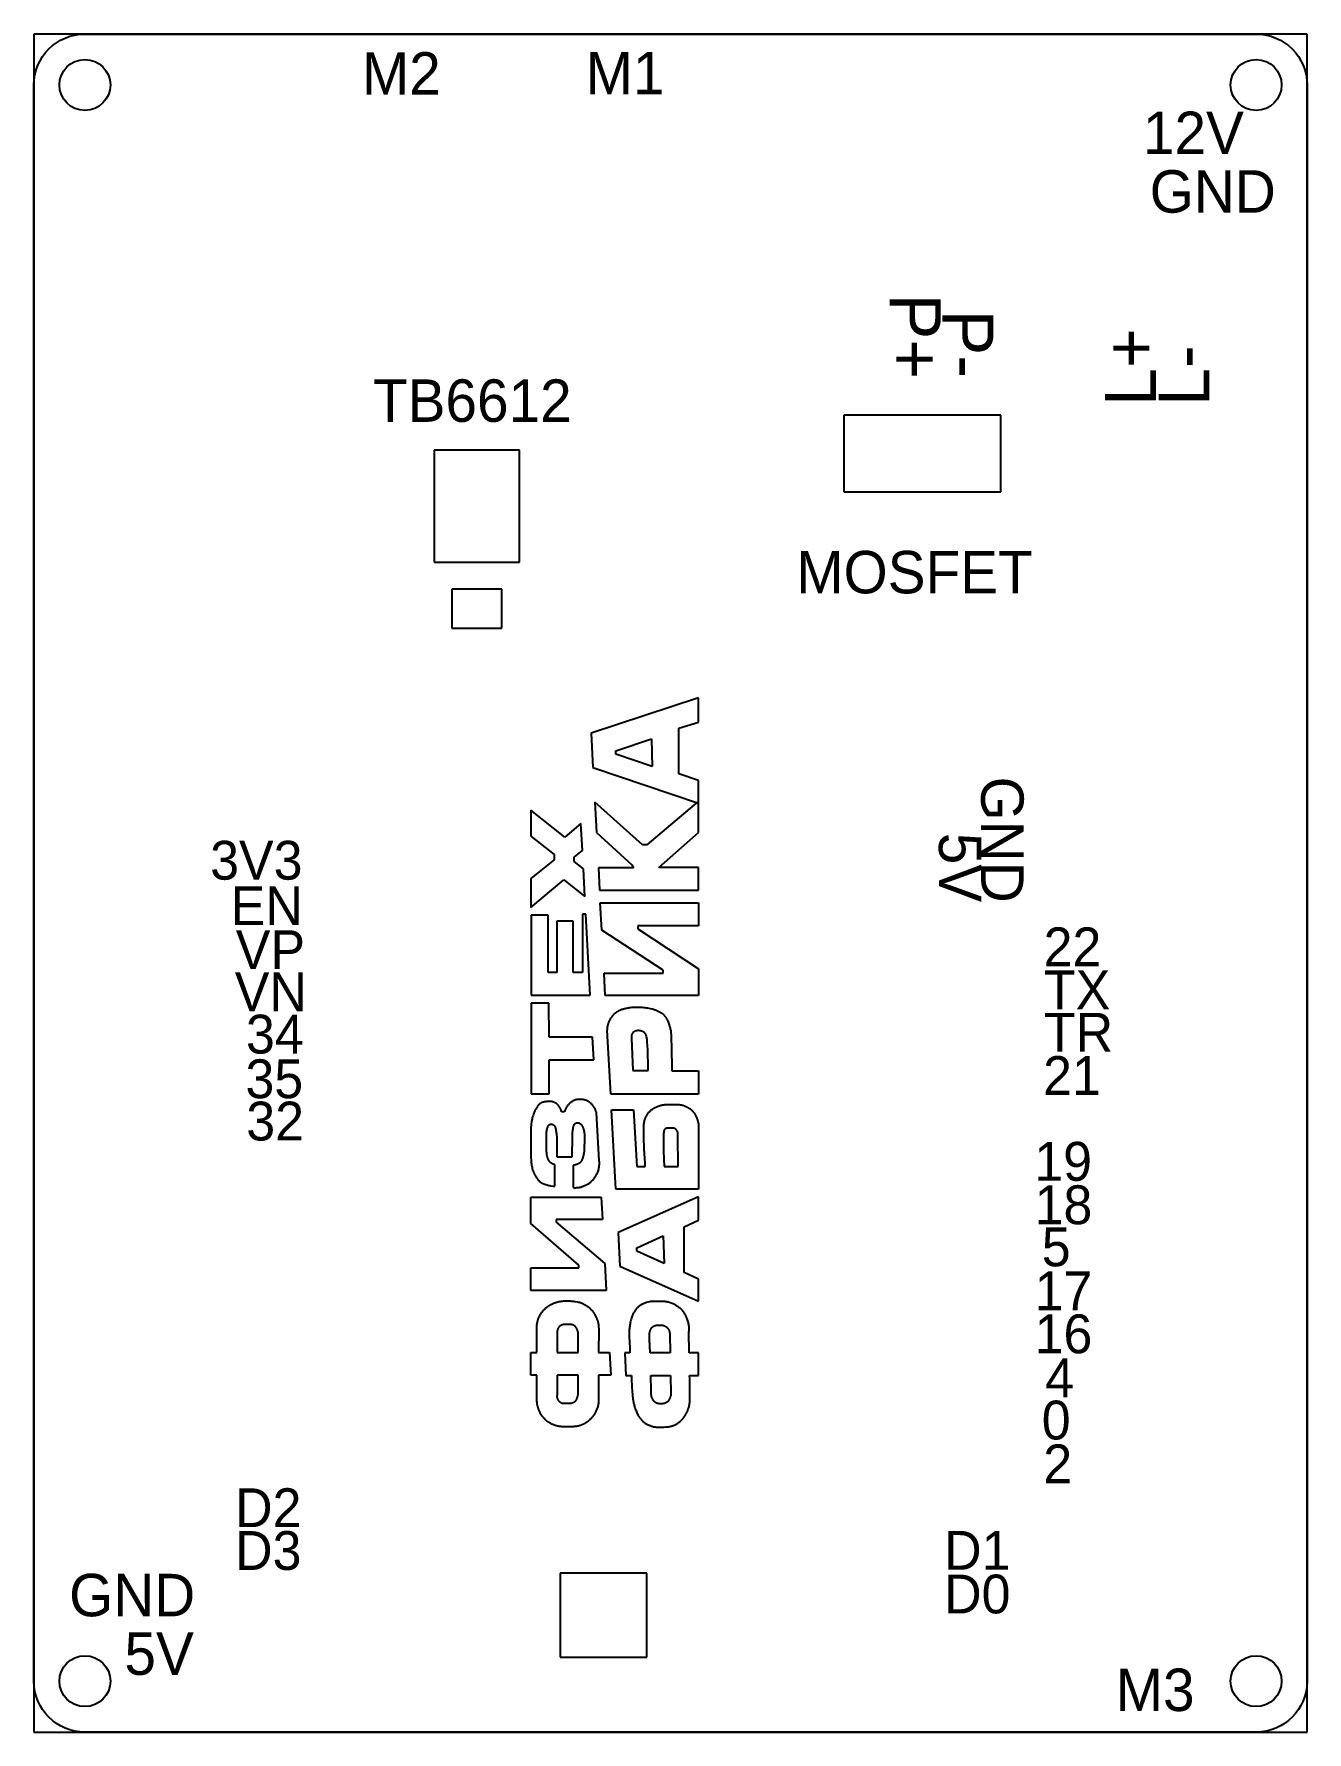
# Model space of a CAD drawing. Extents: x -486 to -411, y 6 to 106.
import ezdxf

# ---------------------------------------------------------------- set-up
doc = ezdxf.new("R2010")
doc.units = 0
doc.layers.add('MOSFET', color=7, linetype='CONTINUOUS')
doc.layers.add('MOSFET$MASK', color=7, linetype='CONTINUOUS')
doc.styles.add('DEFAULT', font='txt')

msp = doc.modelspace()

# ---------------------------------------------------------------- texts
at = {"layer": 'MOSFET$MASK', "style": 'DEFAULT'}
for s, height, p in [('M2', 2.5, (-466.68, 102.59)), ('M1', 2.5, (-453.5, 102.61)), ('12V', 2.5, (-420.67, 99.09)), ('GND', 2.5, (-420.27, 95.64)), ('TB6612', 2.5, (-466.03, 83.32)), ('MOSFET', 2.5, (-441.09, 73.22, 0.17)), ('3V3', 2.287, (-475.62, 56.36)), ('EN', 2.287, (-474.41, 53.68)), ('VP', 2.287, (-474.11, 51.09)), ('22', 2.287, (-426.52, 51.26)), ('TX', 2.287, (-426.5, 48.73)), ('VN', 2.287, (-474.17, 48.61)), ('34', 2.287, (-473.51, 46.12)), ('TR', 2.287, (-426.5, 46.23)), ('21', 2.287, (-426.55, 43.68)), ('35', 2.287, (-473.54, 43.49)), ('32', 2.287, (-473.49, 41)), ('19', 2.287, (-427.07, 38.63)), ('18', 2.287, (-427.05, 36.07)), ('5', 2.29, (-426.63, 33.59)), ('17', 2.287, (-427.05, 31)), ('16', 2.287, (-427.05, 28.47)), ('4', 2.29, (-426.43, 25.88)), ('0', 2.29, (-426.63, 23.39)), ('2', 2.29, (-426.54, 20.81)), ('D2', 2.287, (-474.15, 18.23)), ('D3', 2.287, (-474.15, 15.71)), ('D1', 2.287, (-432.38, 15.72)), ('GND', 2.5, (-483.93, 12.98)), ('D0', 2.287, (-432.38, 13.15)), ('5V', 2.5, (-480.67, 9.53)), ('M3', 2.5, (-422.27, 7.4))]:
    msp.add_text(s, height=height, dxfattribs=at).set_placement(p)
for s, height, rotation, p in [('P+', 3, 270, (-435.58, 90.86, 0.17)), ('P-', 3, 270, (-432.48, 89.92, 0.17)), ('L+', 3, 90, (-419.9, 84.26, 0.17)), ('L-', 3, 90, (-416.75, 84.26, 0.17)), ('GND', 2.5, 270, (-430.2, 62.43)), ('5V', 2.5, 270, (-432.69, 59.12))]:
    msp.add_text(s, height=height, rotation=rotation, dxfattribs=at).set_placement(p)

# ---------------------------------------------------------------- linework, layer by layer
at = {"layer": 'MOSFET'}
for p, q in [((-411, 106.16), (-486, 106.16)), ((-486, 106.16), (-486, 6.16)), ((-411, 6.16), (-411, 106.16)), ((-486, 6.16), (-411, 6.16))]:
    msp.add_line(p, q, dxfattribs=at)
at = {"layer": 'MOSFET$MASK'}
for p, q in [((-483, 106.16), (-414, 106.16)), ((-486, 9.16), (-486, 103.16)), ((-411, 103.16), (-411, 9.16)), ((-429.03, 83.71), (-438.29, 83.71)), ((-438.29, 83.71), (-438.29, 79.2)), ((-429.03, 79.2), (-429.03, 83.71)), ((-457.4, 81.65), (-462.42, 81.65)), ((-462.42, 81.65), (-462.42, 75.06)), ((-457.4, 75.06), (-457.4, 81.65)), ((-438.29, 79.2), (-429.03, 79.2)), ((-462.42, 75.06), (-457.4, 75.06)), ((-458.44, 73.46), (-461.38, 73.46)), ((-461.38, 73.46), (-461.38, 71.17)), ((-458.44, 71.17), (-458.44, 73.46)), ((-461.38, 71.17), (-458.44, 71.17)), ((-449.9, 15.52), (-455, 15.52)), ((-455, 15.52), (-455, 10.57)), ((-449.9, 10.57), (-449.9, 15.52)), ((-455, 10.57), (-449.9, 10.57)), ((-414, 6.16), (-483, 6.16))]:
    msp.add_line(p, q, dxfattribs=at)
at = {"layer": 'MOSFET$MASK', "color": 250}
for p, q in [((-446.85, 67.07, -3.33), (-453.18, 64.98, -3.33)), ((-446.85, 65.64, -3.33), (-446.85, 67.07, -3.33)), ((-448, 65.28, -3.33), (-446.85, 65.64, -3.33)), ((-448, 62.59, -3.33), (-448, 65.28, -3.33)), ((-453.18, 64.98, -3.33), (-453.07, 62.97, -3.33)), ((-451.73, 63.95, -3.33), (-449.62, 64.66, -3.33)), ((-449.62, 64.66, -3.33), (-449.58, 63.02, -3.33)), ((-451.72, 63.75, -3.33), (-451.73, 63.95, -3.33)), ((-449.58, 63.02, -3.33), (-451.72, 63.75, -3.33)), ((-453.07, 62.97, -3.33), (-446.85, 60.86, -3.33)), ((-446.85, 62.2, -3.33), (-448, 62.59, -3.33)), ((-446.85, 60.86, -3.33), (-446.85, 62.2, -3.33)), ((-454.73, 58.87, -3.33), (-456.72, 60.45, -3.33)), ((-456.72, 60.45, -3.33), (-456.72, 58.93, -3.33)), ((-450.14, 58.41, -3.33), (-452.96, 60.92, -3.33)), ((-452.96, 60.92, -3.33), (-452.86, 59.14, -3.33)), ((-446.85, 60.98, -3.33), (-449.89, 58.41, -3.33)), ((-446.85, 59.13, -3.33), (-446.85, 60.98, -3.33)), ((-453.78, 59.66, -3.33), (-454.73, 58.87, -3.33)), ((-453.69, 58.08, -3.33), (-453.78, 59.66, -3.33)), ((-452.86, 59.14, -3.33), (-450.77, 57.24, -3.33)), ((-449.19, 57.07, -3.33), (-446.85, 59.13, -3.33)), ((-456.72, 58.93, -3.33), (-455.36, 57.84, -3.33)), ((-454.18, 57.69, -3.33), (-453.69, 58.08, -3.33)), ((-449.89, 58.41, -3.33), (-450.14, 58.41, -3.33)), ((-455.36, 57.53, -3.33), (-456.72, 56.42, -3.33)), ((-455.36, 57.84, -3.33), (-455.36, 57.53, -3.33)), ((-454.18, 57.43, -3.33), (-454.18, 57.69, -3.33)), ((-453.63, 57, -3.33), (-454.18, 57.43, -3.33)), ((-450.68, 57.06, -3.33), (-452.75, 57.06, -3.33)), ((-452.75, 57.06, -3.33), (-452.68, 55.74, -3.33)), ((-450.77, 57.24, -3.33), (-450.68, 57.06, -3.33)), ((-446.85, 57.07, -3.33), (-449.19, 57.07, -3.33)), ((-446.85, 55.74, -3.33), (-446.85, 57.07, -3.33)), ((-456.72, 56.42, -3.33), (-456.72, 54.73, -3.33)), ((-456.72, 54.73, -3.33), (-454.79, 56.35, -3.33)), ((-454.79, 56.35, -3.33), (-453.54, 55.37, -3.33)), ((-453.54, 55.37, -3.33), (-453.63, 57, -3.33)), ((-452.68, 55.74, -3.33), (-446.85, 55.74, -3.33)), ((-452.55, 53.38, -3.33), (-452.64, 55, -3.33)), ((-452.64, 55, -3.33), (-446.85, 55, -3.33)), ((-446.85, 55, -3.33), (-446.85, 53.64, -3.33)), ((-455.71, 54.27, -3.33), (-456.71, 54.27, -3.33)), ((-456.71, 54.27, -3.33), (-456.71, 49.55, -3.33)), ((-455.71, 50.9, -3.33), (-455.71, 54.27, -3.33)), ((-453.49, 54.33, -3.33), (-453.68, 54.33, -3.33)), ((-453.68, 54.33, -3.33), (-453.68, 50.89, -3.33)), ((-453.23, 49.55, -3.33), (-453.49, 54.33, -3.33)), ((-454.24, 53.91, -3.33), (-455.2, 53.91, -3.33)), ((-455.2, 53.91, -3.33), (-455.2, 50.9, -3.33)), ((-454.24, 50.89, -3.33), (-454.24, 53.91, -3.33)), ((-448.93, 51.03, -3.33), (-452.55, 53.38, -3.33)), ((-446.85, 53.64, -3.33), (-450.43, 53.64, -3.33)), ((-450.43, 53.64, -3.33), (-450.43, 53.47, -3.33)), ((-450.43, 53.47, -3.33), (-446.85, 51.1, -3.33)), ((-448.93, 50.86, -3.33), (-448.93, 51.03, -3.33)), ((-446.85, 51.1, -3.33), (-446.85, 49.53, -3.33)), ((-455.2, 50.9, -3.33), (-455.71, 50.9, -3.33)), ((-453.68, 50.89, -3.33), (-454.24, 50.89, -3.33)), ((-452.34, 49.53, -3.33), (-452.41, 50.86, -3.33)), ((-452.41, 50.86, -3.33), (-448.93, 50.86, -3.33)), ((-456.71, 49.55, -3.33), (-453.23, 49.55, -3.33)), ((-455.66, 49.08, -3.33), (-456.71, 49.08, -3.33)), ((-456.71, 49.08, -3.33), (-456.71, 43.75, -3.33)), ((-455.65, 47.09, -3.33), (-455.66, 49.08, -3.33)), ((-446.85, 49.53, -3.33), (-452.34, 49.53, -3.33)), ((-452.12, 47.97, -3.33), (-452.11, 48.01, -3.33)), ((-452.11, 48.01, -3.33), (-452.09, 48.04, -3.33)), ((-452.09, 48.04, -3.33), (-452.08, 48.07, -3.33)), ((-452.08, 48.07, -3.33), (-452.06, 48.1, -3.33)), ((-452.06, 48.1, -3.33), (-452.04, 48.13, -3.33)), ((-452.04, 48.13, -3.33), (-452.03, 48.17, -3.33)), ((-452.03, 48.17, -3.33), (-452.01, 48.2, -3.33)), ((-452.01, 48.2, -3.33), (-451.99, 48.23, -3.33)), ((-451.99, 48.23, -3.33), (-451.96, 48.26, -3.33)), ((-451.96, 48.26, -3.33), (-451.94, 48.29, -3.33)), ((-451.94, 48.29, -3.33), (-451.92, 48.32, -3.33)), ((-451.92, 48.32, -3.33), (-451.9, 48.35, -3.33)), ((-451.9, 48.35, -3.33), (-451.87, 48.38, -3.33)), ((-451.87, 48.38, -3.33), (-451.85, 48.4, -3.33)), ((-451.85, 48.4, -3.33), (-451.82, 48.43, -3.33)), ((-451.82, 48.43, -3.33), (-451.8, 48.46, -3.33)), ((-451.8, 48.46, -3.33), (-451.77, 48.49, -3.33)), ((-451.77, 48.49, -3.33), (-451.74, 48.51, -3.33)), ((-451.74, 48.51, -3.33), (-451.72, 48.53, -3.33)), ((-451.72, 48.53, -3.33), (-451.71, 48.54, -3.33)), ((-451.71, 48.54, -3.33), (-451.69, 48.56, -3.33)), ((-451.69, 48.56, -3.33), (-451.67, 48.57, -3.33)), ((-451.67, 48.57, -3.33), (-451.65, 48.59, -3.33)), ((-451.65, 48.59, -3.33), (-451.63, 48.6, -3.33)), ((-451.63, 48.6, -3.33), (-451.61, 48.61, -3.33)), ((-451.61, 48.61, -3.33), (-451.59, 48.62, -3.33)), ((-451.59, 48.62, -3.33), (-451.57, 48.64, -3.33)), ((-451.57, 48.64, -3.33), (-451.54, 48.65, -3.33)), ((-451.54, 48.65, -3.33), (-451.52, 48.66, -3.33)), ((-451.52, 48.66, -3.33), (-451.5, 48.67, -3.33)), ((-451.5, 48.67, -3.33), (-451.48, 48.68, -3.33)), ((-451.48, 48.68, -3.33), (-451.45, 48.69, -3.33)), ((-451.45, 48.69, -3.33), (-451.41, 48.71, -3.33)), ((-451.41, 48.71, -3.33), (-451.36, 48.73, -3.33)), ((-451.36, 48.73, -3.33), (-451.31, 48.74, -3.33)), ((-451.31, 48.74, -3.33), (-451.26, 48.76, -3.33)), ((-451.26, 48.76, -3.33), (-451.21, 48.77, -3.33)), ((-451.21, 48.77, -3.33), (-451.16, 48.78, -3.33)), ((-451.16, 48.78, -3.33), (-451.11, 48.79, -3.33)), ((-451.11, 48.79, -3.33), (-451.01, 48.82, -3.33)), ((-451.01, 48.82, -3.33), (-450.97, 48.82, -3.33)), ((-450.97, 48.82, -3.33), (-450.93, 48.83, -3.33)), ((-450.93, 48.83, -3.33), (-450.85, 48.84, -3.33)), ((-450.85, 48.84, -3.33), (-450.77, 48.85, -3.33)), ((-450.77, 48.85, -3.33), (-450.69, 48.86, -3.33)), ((-450.69, 48.86, -3.33), (-450.61, 48.86, -3.33)), ((-450.61, 48.86, -3.33), (-450.52, 48.86, -3.33)), ((-450.52, 48.86, -3.33), (-450.44, 48.86, -3.33)), ((-450.44, 48.86, -3.33), (-450.35, 48.86, -3.33)), ((-450.35, 48.86, -3.33), (-450.27, 48.86, -3.33)), ((-450.27, 48.86, -3.33), (-450.18, 48.85, -3.33)), ((-450.18, 48.85, -3.33), (-450.1, 48.84, -3.33)), ((-450.1, 48.84, -3.33), (-450.02, 48.83, -3.33)), ((-450.02, 48.83, -3.33), (-449.94, 48.82, -3.33)), ((-449.94, 48.82, -3.33), (-449.86, 48.81, -3.33)), ((-449.86, 48.81, -3.33), (-449.78, 48.8, -3.33)), ((-449.78, 48.8, -3.33), (-449.7, 48.78, -3.33)), ((-449.7, 48.78, -3.33), (-449.6, 48.76, -3.33)), ((-449.6, 48.76, -3.33), (-449.56, 48.75, -3.33)), ((-449.56, 48.75, -3.33), (-449.51, 48.73, -3.33)), ((-449.51, 48.73, -3.33), (-449.47, 48.72, -3.33)), ((-449.47, 48.72, -3.33), (-449.42, 48.7, -3.33)), ((-449.42, 48.7, -3.33), (-449.38, 48.69, -3.33)), ((-449.38, 48.69, -3.33), (-449.34, 48.67, -3.33)), ((-449.34, 48.67, -3.33), (-449.3, 48.66, -3.33)), ((-449.3, 48.66, -3.33), (-449.26, 48.64, -3.33)), ((-449.26, 48.64, -3.33), (-449.22, 48.62, -3.33)), ((-449.22, 48.62, -3.33), (-449.18, 48.6, -3.33)), ((-449.18, 48.6, -3.33), (-449.14, 48.58, -3.33)), ((-449.14, 48.58, -3.33), (-449.11, 48.56, -3.33)), ((-449.11, 48.56, -3.33), (-449.08, 48.54, -3.33)), ((-449.08, 48.54, -3.33), (-449.04, 48.52, -3.33)), ((-449.04, 48.52, -3.33), (-449.03, 48.51, -3.33)), ((-449.03, 48.51, -3.33), (-449.01, 48.5, -3.33)), ((-449.01, 48.5, -3.33), (-448.99, 48.48, -3.33)), ((-448.99, 48.48, -3.33), (-448.98, 48.47, -3.33)), ((-448.98, 48.47, -3.33), (-448.96, 48.46, -3.33)), ((-448.96, 48.46, -3.33), (-448.95, 48.45, -3.33)), ((-448.95, 48.45, -3.33), (-448.93, 48.43, -3.33)), ((-448.93, 48.43, -3.33), (-448.92, 48.42, -3.33)), ((-448.92, 48.42, -3.33), (-448.91, 48.41, -3.33)), ((-448.91, 48.41, -3.33), (-448.89, 48.39, -3.33)), ((-448.89, 48.39, -3.33), (-448.88, 48.38, -3.33)), ((-448.88, 48.38, -3.33), (-448.87, 48.36, -3.33)), ((-448.87, 48.36, -3.33), (-448.85, 48.35, -3.33)), ((-448.85, 48.35, -3.33), (-448.84, 48.33, -3.33)), ((-448.84, 48.33, -3.33), (-448.83, 48.32, -3.33)), ((-448.83, 48.32, -3.33), (-448.82, 48.3, -3.33)), ((-448.82, 48.3, -3.33), (-448.8, 48.29, -3.33)), ((-448.8, 48.29, -3.33), (-448.79, 48.27, -3.33)), ((-448.79, 48.27, -3.33), (-448.78, 48.26, -3.33)), ((-448.78, 48.26, -3.33), (-448.77, 48.24, -3.33)), ((-448.77, 48.24, -3.33), (-448.76, 48.22, -3.33)), ((-448.76, 48.22, -3.33), (-448.75, 48.21, -3.33)), ((-448.75, 48.21, -3.33), (-448.74, 48.19, -3.33)), ((-448.74, 48.19, -3.33), (-448.73, 48.17, -3.33)), ((-448.73, 48.17, -3.33), (-448.72, 48.15, -3.33)), ((-448.72, 48.15, -3.33), (-448.71, 48.13, -3.33)), ((-448.71, 48.13, -3.33), (-448.69, 48.1, -3.33)), ((-448.69, 48.1, -3.33), (-448.67, 48.06, -3.33)), ((-448.67, 48.06, -3.33), (-448.65, 48.02, -3.33)), ((-448.65, 48.02, -3.33), (-448.62, 47.92, -3.33)), ((-453.09, 47.09, -3.33), (-455.65, 47.09, -3.33)), ((-453.02, 45.75, -3.33), (-453.09, 47.09, -3.33)), ((-452.23, 47.5, -3.33), (-452.22, 47.53, -3.33)), ((-452.01, 43.72, -3.33), (-452.23, 47.5, -3.33)), ((-452.22, 47.64, -3.33), (-452.21, 47.67, -3.33)), ((-452.22, 47.6, -3.33), (-452.22, 47.64, -3.33)), ((-452.22, 47.57, -3.33), (-452.22, 47.6, -3.33)), ((-452.22, 47.53, -3.33), (-452.22, 47.57, -3.33)), ((-452.21, 47.7, -3.33), (-452.2, 47.74, -3.33)), ((-452.21, 47.67, -3.33), (-452.21, 47.7, -3.33)), ((-452.2, 47.74, -3.33), (-452.19, 47.77, -3.33)), ((-452.19, 47.77, -3.33), (-452.18, 47.81, -3.33)), ((-452.18, 47.81, -3.33), (-452.17, 47.84, -3.33)), ((-452.17, 47.84, -3.33), (-452.16, 47.87, -3.33)), ((-452.16, 47.87, -3.33), (-452.15, 47.91, -3.33)), ((-452.15, 47.91, -3.33), (-452.14, 47.94, -3.33)), ((-452.14, 47.94, -3.33), (-452.12, 47.97, -3.33)), ((-450.79, 47.19, -3.33), (-450.8, 47.18, -3.33)), ((-450.8, 47.18, -3.33), (-450.8, 47.17, -3.33)), ((-450.8, 47.17, -3.33), (-450.8, 47.16, -3.33)), ((-450.8, 47.16, -3.33), (-450.8, 47.15, -3.33)), ((-450.8, 47.15, -3.33), (-450.8, 47.14, -3.33)), ((-450.8, 47.14, -3.33), (-450.8, 47.12, -3.33)), ((-450.8, 47.12, -3.33), (-450.8, 47.11, -3.33)), ((-450.8, 47.11, -3.33), (-450.8, 47.1, -3.33)), ((-450.8, 47.1, -3.33), (-450.8, 47.09, -3.33)), ((-450.8, 47.09, -3.33), (-450.8, 47.08, -3.33)), ((-450.8, 47.08, -3.33), (-450.8, 47.07, -3.33)), ((-450.8, 47.07, -3.33), (-450.8, 47.06, -3.33)), ((-450.8, 47.06, -3.33), (-450.79, 47.04, -3.33)), ((-450.78, 47.23, -3.33), (-450.79, 47.22, -3.33)), ((-450.79, 47.22, -3.33), (-450.79, 47.2, -3.33)), ((-450.79, 47.2, -3.33), (-450.79, 47.19, -3.33)), ((-450.79, 47.04, -3.33), (-450.79, 47.03, -3.33)), ((-450.79, 47.03, -3.33), (-450.79, 47.02, -3.33)), ((-450.79, 47.02, -3.33), (-450.72, 45.12, -3.33)), ((-450.77, 47.26, -3.33), (-450.78, 47.25, -3.33)), ((-450.78, 47.25, -3.33), (-450.78, 47.24, -3.33)), ((-450.78, 47.24, -3.33), (-450.78, 47.23, -3.33)), ((-450.76, 47.28, -3.33), (-450.77, 47.27, -3.33)), ((-450.77, 47.27, -3.33), (-450.77, 47.26, -3.33)), ((-450.75, 47.29, -3.33), (-450.76, 47.28, -3.33)), ((-450.74, 47.31, -3.33), (-450.75, 47.3, -3.33)), ((-450.75, 47.3, -3.33), (-450.75, 47.29, -3.33)), ((-450.73, 47.32, -3.33), (-450.74, 47.31, -3.33)), ((-450.72, 47.34, -3.33), (-450.73, 47.33, -3.33)), ((-450.73, 47.33, -3.33), (-450.73, 47.32, -3.33)), ((-450.71, 47.35, -3.33), (-450.72, 47.34, -3.33)), ((-450.7, 47.35, -3.33), (-450.71, 47.35, -3.33)), ((-450.69, 47.37, -3.33), (-450.7, 47.36, -3.33)), ((-450.7, 47.36, -3.33), (-450.7, 47.35, -3.33)), ((-450.68, 47.38, -3.33), (-450.69, 47.37, -3.33)), ((-450.67, 47.38, -3.33), (-450.68, 47.38, -3.33)), ((-450.66, 47.39, -3.33), (-450.67, 47.38, -3.33)), ((-450.65, 47.4, -3.33), (-450.66, 47.39, -3.33)), ((-450.66, 47.39, -3.33), (-450.66, 47.39, -3.33)), ((-450.64, 47.4, -3.33), (-450.65, 47.4, -3.33)), ((-450.63, 47.41, -3.33), (-450.64, 47.41, -3.33)), ((-450.64, 47.41, -3.33), (-450.64, 47.4, -3.33)), ((-450.62, 47.41, -3.33), (-450.63, 47.41, -3.33)), ((-450.61, 47.42, -3.33), (-450.62, 47.41, -3.33)), ((-450.6, 47.42, -3.33), (-450.61, 47.42, -3.33)), ((-450.59, 47.43, -3.33), (-450.6, 47.42, -3.33)), ((-450.58, 47.43, -3.33), (-450.59, 47.43, -3.33)), ((-450.56, 47.44, -3.33), (-450.58, 47.43, -3.33)), ((-450.54, 47.45, -3.33), (-450.56, 47.44, -3.33)), ((-450.52, 47.45, -3.33), (-450.54, 47.45, -3.33)), ((-450.51, 47.45, -3.33), (-450.52, 47.45, -3.33)), ((-450.5, 47.46, -3.33), (-450.51, 47.46, -3.33)), ((-450.51, 47.46, -3.33), (-450.51, 47.45, -3.33)), ((-450.49, 47.46, -3.33), (-450.5, 47.46, -3.33)), ((-450.48, 47.46, -3.33), (-450.49, 47.46, -3.33)), ((-450.47, 47.46, -3.33), (-450.48, 47.46, -3.33)), ((-450.46, 47.46, -3.33), (-450.47, 47.46, -3.33)), ((-450.45, 47.47, -3.33), (-450.46, 47.46, -3.33)), ((-450.44, 47.47, -3.33), (-450.45, 47.47, -3.33)), ((-450.43, 47.47, -3.33), (-450.44, 47.47, -3.33)), ((-450.42, 47.47, -3.33), (-450.43, 47.47, -3.33)), ((-450.41, 47.47, -3.33), (-450.42, 47.47, -3.33)), ((-450.4, 47.47, -3.33), (-450.41, 47.47, -3.33)), ((-450.41, 47.47, -3.33), (-450.41, 47.47, -3.33)), ((-450.37, 47.47, -3.33), (-450.4, 47.47, -3.33)), ((-450.35, 47.47, -3.33), (-450.37, 47.47, -3.33)), ((-450.33, 47.46, -3.33), (-450.35, 47.47, -3.33)), ((-450.31, 47.46, -3.33), (-450.33, 47.46, -3.33)), ((-450.29, 47.46, -3.33), (-450.31, 47.46, -3.33)), ((-450.26, 47.45, -3.33), (-450.29, 47.46, -3.33)), ((-450.24, 47.45, -3.33), (-450.26, 47.45, -3.33)), ((-450.23, 47.45, -3.33), (-450.24, 47.45, -3.33)), ((-450.22, 47.44, -3.33), (-450.23, 47.45, -3.33)), ((-450.21, 47.44, -3.33), (-450.22, 47.44, -3.33)), ((-450.2, 47.44, -3.33), (-450.21, 47.44, -3.33)), ((-450.19, 47.43, -3.33), (-450.2, 47.44, -3.33)), ((-450.18, 47.43, -3.33), (-450.19, 47.43, -3.33)), ((-450.17, 47.42, -3.33), (-450.18, 47.43, -3.33)), ((-450.16, 47.42, -3.33), (-450.17, 47.42, -3.33)), ((-450.15, 47.42, -3.33), (-450.16, 47.42, -3.33)), ((-450.14, 47.41, -3.33), (-450.15, 47.42, -3.33)), ((-450.13, 47.41, -3.33), (-450.14, 47.41, -3.33)), ((-450.12, 47.4, -3.33), (-450.13, 47.41, -3.33)), ((-450.11, 47.4, -3.33), (-450.12, 47.4, -3.33)), ((-450.1, 47.39, -3.33), (-450.11, 47.4, -3.33)), ((-450.09, 47.39, -3.33), (-450.1, 47.39, -3.33)), ((-450.08, 47.38, -3.33), (-450.09, 47.39, -3.33)), ((-450.07, 47.37, -3.33), (-450.08, 47.38, -3.33)), ((-450.06, 47.37, -3.33), (-450.07, 47.37, -3.33)), ((-450.05, 47.36, -3.33), (-450.06, 47.37, -3.33)), ((-450.04, 47.36, -3.33), (-450.05, 47.36, -3.33)), ((-450.05, 47.36, -3.33), (-450.05, 47.36, -3.33)), ((-450.04, 47.35, -3.33), (-450.04, 47.36, -3.33)), ((-450.03, 47.35, -3.33), (-450.04, 47.35, -3.33)), ((-450.03, 47.34, -3.33), (-450.03, 47.35, -3.33)), ((-450.02, 47.33, -3.33), (-450.03, 47.34, -3.33)), ((-450.01, 47.32, -3.33), (-450.02, 47.33, -3.33)), ((-450, 47.31, -3.33), (-450.01, 47.32, -3.33)), ((-449.99, 47.3, -3.33), (-450, 47.31, -3.33)), ((-449.98, 47.29, -3.33), (-449.99, 47.3, -3.33)), ((-449.97, 47.28, -3.33), (-449.98, 47.29, -3.33)), ((-449.96, 47.27, -3.33), (-449.97, 47.28, -3.33)), ((-449.96, 47.26, -3.33), (-449.96, 47.27, -3.33)), ((-449.95, 47.25, -3.33), (-449.96, 47.26, -3.33)), ((-449.96, 47.26, -3.33), (-449.96, 47.26, -3.33)), ((-449.95, 47.24, -3.33), (-449.95, 47.25, -3.33)), ((-449.95, 47.25, -3.33), (-449.95, 47.25, -3.33)), ((-449.94, 47.23, -3.33), (-449.95, 47.24, -3.33)), ((-449.94, 47.22, -3.33), (-449.94, 47.23, -3.33)), ((-449.94, 47.23, -3.33), (-449.94, 47.23, -3.33)), ((-449.93, 47.21, -3.33), (-449.94, 47.22, -3.33)), ((-449.94, 47.22, -3.33), (-449.94, 47.22, -3.33)), ((-449.94, 47.22, -3.33), (-449.94, 47.22, -3.33)), ((-449.94, 47.22, -3.33), (-449.94, 47.22, -3.33)), ((-449.93, 47.2, -3.33), (-449.93, 47.21, -3.33)), ((-449.93, 47.21, -3.33), (-449.93, 47.21, -3.33)), ((-449.93, 47.21, -3.33), (-449.93, 47.21, -3.33)), ((-449.93, 47.21, -3.33), (-449.93, 47.21, -3.33)), ((-449.91, 47.1, -3.33), (-449.93, 47.2, -3.33)), ((-449.9, 47.05, -3.33), (-449.91, 47.1, -3.33)), ((-449.89, 47.01, -3.33), (-449.9, 47.05, -3.33)), ((-449.88, 46.96, -3.33), (-449.89, 47.01, -3.33)), ((-448.62, 47.92, -3.33), (-448.58, 47.82, -3.33)), ((-448.58, 47.82, -3.33), (-448.57, 47.77, -3.33)), ((-448.57, 47.77, -3.33), (-448.55, 47.72, -3.33)), ((-448.55, 47.72, -3.33), (-448.54, 47.67, -3.33)), ((-448.54, 47.67, -3.33), (-448.52, 47.62, -3.33)), ((-448.52, 47.62, -3.33), (-448.51, 47.56, -3.33)), ((-448.51, 47.56, -3.33), (-448.5, 47.51, -3.33)), ((-448.5, 47.51, -3.33), (-448.49, 47.46, -3.33)), ((-448.49, 47.46, -3.33), (-448.49, 47.41, -3.33)), ((-448.49, 47.41, -3.33), (-448.48, 47.36, -3.33)), ((-448.48, 47.36, -3.33), (-448.48, 47.31, -3.33)), ((-448.48, 47.31, -3.33), (-448.47, 47.26, -3.33)), ((-448.47, 47.26, -3.33), (-448.47, 47.2, -3.33)), ((-448.47, 47.2, -3.33), (-448.42, 45.38, -3.33)), ((-449.88, 46.91, -3.33), (-449.88, 46.96, -3.33)), ((-449.87, 46.86, -3.33), (-449.88, 46.91, -3.33)), ((-449.87, 46.81, -3.33), (-449.87, 46.86, -3.33)), ((-449.84, 46.34, -3.33), (-449.87, 46.81, -3.33)), ((-449.81, 45.23, -3.33), (-449.84, 46.34, -3.33)), ((-455.65, 43.75, -3.33), (-455.65, 45.75, -3.33)), ((-455.65, 45.75, -3.33), (-453.02, 45.75, -3.33)), ((-450.72, 45.12, -3.33), (-449.81, 45.12, -3.33)), ((-449.81, 45.12, -3.33), (-449.81, 45.23, -3.33)), ((-448.42, 45.38, -3.33), (-448.42, 45.11, -3.33)), ((-448.42, 45.11, -3.33), (-446.85, 45.11, -3.33)), ((-446.85, 45.11, -3.33), (-446.85, 43.73, -3.33)), ((-456.71, 43.75, -3.33), (-455.65, 43.75, -3.33)), ((-456.35, 43, -3.33), (-456.36, 42.98, -3.33)), ((-456.33, 43.02, -3.33), (-456.35, 43, -3.33)), ((-456.32, 43.04, -3.33), (-456.33, 43.02, -3.33)), ((-456.3, 43.06, -3.33), (-456.32, 43.04, -3.33)), ((-456.29, 43.07, -3.33), (-456.3, 43.06, -3.33)), ((-456.27, 43.09, -3.33), (-456.29, 43.07, -3.33)), ((-456.26, 43.1, -3.33), (-456.27, 43.09, -3.33)), ((-456.24, 43.12, -3.33), (-456.26, 43.1, -3.33)), ((-456.23, 43.13, -3.33), (-456.24, 43.12, -3.33)), ((-456.21, 43.15, -3.33), (-456.23, 43.13, -3.33)), ((-456.19, 43.16, -3.33), (-456.21, 43.15, -3.33)), ((-456.18, 43.17, -3.33), (-456.19, 43.16, -3.33)), ((-456.16, 43.18, -3.33), (-456.18, 43.17, -3.33)), ((-456.14, 43.19, -3.33), (-456.16, 43.18, -3.33)), ((-456.12, 43.2, -3.33), (-456.14, 43.19, -3.33)), ((-456.11, 43.21, -3.33), (-456.12, 43.2, -3.33)), ((-456.09, 43.22, -3.33), (-456.11, 43.21, -3.33)), ((-456.07, 43.23, -3.33), (-456.09, 43.22, -3.33)), ((-456.05, 43.24, -3.33), (-456.07, 43.23, -3.33)), ((-456.03, 43.25, -3.33), (-456.05, 43.24, -3.33)), ((-456.01, 43.25, -3.33), (-456.03, 43.25, -3.33)), ((-455.98, 43.26, -3.33), (-456.01, 43.25, -3.33)), ((-455.96, 43.26, -3.33), (-455.98, 43.26, -3.33)), ((-455.94, 43.27, -3.33), (-455.96, 43.26, -3.33)), ((-455.92, 43.27, -3.33), (-455.94, 43.27, -3.33)), ((-455.9, 43.28, -3.33), (-455.92, 43.27, -3.33)), ((-455.87, 43.28, -3.33), (-455.9, 43.28, -3.33)), ((-455.85, 43.28, -3.33), (-455.87, 43.28, -3.33)), ((-455.82, 43.28, -3.33), (-455.85, 43.28, -3.33)), ((-455.8, 43.29, -3.33), (-455.82, 43.28, -3.33)), ((-455.77, 43.29, -3.33), (-455.8, 43.29, -3.33)), ((-455.75, 43.29, -3.33), (-455.77, 43.29, -3.33)), ((-455.72, 43.29, -3.33), (-455.75, 43.29, -3.33)), ((-455.7, 43.29, -3.33), (-455.72, 43.29, -3.33)), ((-455.68, 43.3, -3.33), (-455.7, 43.29, -3.33)), ((-455.65, 43.3, -3.33), (-455.68, 43.3, -3.33)), ((-455.63, 43.3, -3.33), (-455.65, 43.3, -3.33)), ((-455.61, 43.3, -3.33), (-455.63, 43.3, -3.33)), ((-455.58, 43.3, -3.33), (-455.61, 43.3, -3.33)), ((-455.56, 43.3, -3.33), (-455.58, 43.3, -3.33)), ((-455.53, 43.29, -3.33), (-455.56, 43.3, -3.33)), ((-455.51, 43.29, -3.33), (-455.53, 43.29, -3.33)), ((-455.49, 43.29, -3.33), (-455.51, 43.29, -3.33)), ((-455.46, 43.28, -3.33), (-455.49, 43.29, -3.33)), ((-455.44, 43.28, -3.33), (-455.46, 43.28, -3.33)), ((-455.42, 43.27, -3.33), (-455.44, 43.28, -3.33)), ((-455.39, 43.26, -3.33), (-455.42, 43.27, -3.33)), ((-455.37, 43.25, -3.33), (-455.39, 43.26, -3.33)), ((-455.35, 43.24, -3.33), (-455.37, 43.25, -3.33)), ((-455.33, 43.23, -3.33), (-455.35, 43.24, -3.33)), ((-455.31, 43.22, -3.33), (-455.33, 43.23, -3.33)), ((-455.29, 43.21, -3.33), (-455.31, 43.22, -3.33)), ((-455.27, 43.2, -3.33), (-455.29, 43.21, -3.33)), ((-455.24, 43.19, -3.33), (-455.27, 43.2, -3.33)), ((-455.22, 43.17, -3.33), (-455.24, 43.19, -3.33)), ((-455.21, 43.16, -3.33), (-455.22, 43.17, -3.33)), ((-455.19, 43.15, -3.33), (-455.21, 43.16, -3.33)), ((-455.17, 43.13, -3.33), (-455.19, 43.15, -3.33)), ((-455.15, 43.12, -3.33), (-455.17, 43.13, -3.33)), ((-455.13, 43.1, -3.33), (-455.15, 43.12, -3.33)), ((-455.12, 43.08, -3.33), (-455.13, 43.1, -3.33)), ((-455.1, 43.06, -3.33), (-455.12, 43.08, -3.33)), ((-455.09, 43.05, -3.33), (-455.1, 43.06, -3.33)), ((-455.07, 43.03, -3.33), (-455.09, 43.05, -3.33)), ((-455.06, 43.01, -3.33), (-455.07, 43.03, -3.33)), ((-455.04, 42.99, -3.33), (-455.06, 43.01, -3.33)), ((-454.58, 43.03, -3.33), (-454.6, 43, -3.33)), ((-454.56, 43.06, -3.33), (-454.58, 43.03, -3.33)), ((-454.53, 43.08, -3.33), (-454.56, 43.06, -3.33)), ((-454.51, 43.11, -3.33), (-454.53, 43.08, -3.33)), ((-454.49, 43.14, -3.33), (-454.51, 43.11, -3.33)), ((-454.46, 43.16, -3.33), (-454.49, 43.14, -3.33)), ((-454.43, 43.19, -3.33), (-454.46, 43.16, -3.33)), ((-454.41, 43.21, -3.33), (-454.43, 43.19, -3.33)), ((-454.38, 43.23, -3.33), (-454.41, 43.21, -3.33)), ((-454.35, 43.25, -3.33), (-454.38, 43.23, -3.33)), ((-454.32, 43.27, -3.33), (-454.35, 43.25, -3.33)), ((-454.29, 43.29, -3.33), (-454.32, 43.27, -3.33)), ((-454.26, 43.31, -3.33), (-454.29, 43.29, -3.33)), ((-454.23, 43.33, -3.33), (-454.26, 43.31, -3.33)), ((-454.2, 43.35, -3.33), (-454.23, 43.33, -3.33)), ((-454.17, 43.36, -3.33), (-454.2, 43.35, -3.33)), ((-454.13, 43.38, -3.33), (-454.17, 43.36, -3.33)), ((-454.1, 43.39, -3.33), (-454.13, 43.38, -3.33)), ((-454.06, 43.4, -3.33), (-454.1, 43.39, -3.33)), ((-454.02, 43.41, -3.33), (-454.06, 43.4, -3.33)), ((-453.99, 43.41, -3.33), (-454.02, 43.41, -3.33)), ((-453.95, 43.42, -3.33), (-453.99, 43.41, -3.33)), ((-453.91, 43.42, -3.33), (-453.95, 43.42, -3.33)), ((-453.87, 43.42, -3.33), (-453.91, 43.42, -3.33)), ((-453.83, 43.42, -3.33), (-453.87, 43.42, -3.33)), ((-453.79, 43.42, -3.33), (-453.83, 43.42, -3.33)), ((-453.75, 43.42, -3.33), (-453.79, 43.42, -3.33)), ((-453.71, 43.42, -3.33), (-453.75, 43.42, -3.33)), ((-453.68, 43.41, -3.33), (-453.71, 43.42, -3.33)), ((-453.64, 43.41, -3.33), (-453.68, 43.41, -3.33)), ((-453.6, 43.4, -3.33), (-453.64, 43.41, -3.33)), ((-453.56, 43.39, -3.33), (-453.6, 43.4, -3.33)), ((-453.52, 43.38, -3.33), (-453.56, 43.39, -3.33)), ((-453.49, 43.37, -3.33), (-453.52, 43.38, -3.33)), ((-453.45, 43.36, -3.33), (-453.49, 43.37, -3.33)), ((-453.41, 43.34, -3.33), (-453.45, 43.36, -3.33)), ((-453.38, 43.32, -3.33), (-453.41, 43.34, -3.33)), ((-453.34, 43.3, -3.33), (-453.38, 43.32, -3.33)), ((-453.31, 43.28, -3.33), (-453.34, 43.3, -3.33)), ((-453.28, 43.26, -3.33), (-453.31, 43.28, -3.33)), ((-453.25, 43.23, -3.33), (-453.28, 43.26, -3.33)), ((-453.22, 43.2, -3.33), (-453.25, 43.23, -3.33)), ((-453.19, 43.18, -3.33), (-453.22, 43.2, -3.33)), ((-453.16, 43.15, -3.33), (-453.19, 43.18, -3.33)), ((-453.13, 43.12, -3.33), (-453.16, 43.15, -3.33)), ((-453.1, 43.09, -3.33), (-453.13, 43.12, -3.33)), ((-453.08, 43.06, -3.33), (-453.1, 43.09, -3.33)), ((-453.05, 43.03, -3.33), (-453.08, 43.06, -3.33)), ((-453.03, 43, -3.33), (-453.05, 43.03, -3.33)), ((-446.85, 43.73, -3.33), (-452.01, 43.72, -3.33)), ((-449.31, 42.99, -3.33), (-449.28, 43, -3.33)), ((-449.28, 43, -3.33), (-449.26, 43.01, -3.33)), ((-449.26, 43.01, -3.33), (-449.23, 43.02, -3.33)), ((-449.23, 43.02, -3.33), (-449.2, 43.03, -3.33)), ((-449.2, 43.03, -3.33), (-449.18, 43.04, -3.33)), ((-449.18, 43.04, -3.33), (-449.15, 43.05, -3.33)), ((-449.15, 43.05, -3.33), (-449.12, 43.06, -3.33)), ((-449.12, 43.06, -3.33), (-449.1, 43.06, -3.33)), ((-449.1, 43.06, -3.33), (-449.07, 43.07, -3.33)), ((-449.07, 43.07, -3.33), (-449.04, 43.08, -3.33)), ((-449.04, 43.08, -3.33), (-449.01, 43.08, -3.33)), ((-449.01, 43.08, -3.33), (-448.98, 43.09, -3.33)), ((-448.98, 43.09, -3.33), (-448.96, 43.09, -3.33)), ((-448.96, 43.09, -3.33), (-448.93, 43.1, -3.33)), ((-448.93, 43.1, -3.33), (-448.9, 43.1, -3.33)), ((-448.9, 43.1, -3.33), (-448.87, 43.1, -3.33)), ((-448.87, 43.1, -3.33), (-448.84, 43.11, -3.33)), ((-448.84, 43.11, -3.33), (-448.82, 43.11, -3.33)), ((-448.82, 43.11, -3.33), (-448.79, 43.11, -3.33)), ((-448.79, 43.11, -3.33), (-448.76, 43.11, -3.33)), ((-448.76, 43.11, -3.33), (-448.73, 43.11, -3.33)), ((-448.73, 43.11, -3.33), (-448.36, 43.11, -3.33)), ((-448.36, 43.11, -3.33), (-448.3, 43.11, -3.33)), ((-448.3, 43.11, -3.33), (-448.23, 43.11, -3.33)), ((-448.23, 43.11, -3.33), (-448.18, 43.12, -3.33)), ((-448.18, 43.12, -3.33), (-448.13, 43.12, -3.33)), ((-448.13, 43.12, -3.33), (-448.08, 43.12, -3.33)), ((-448.08, 43.12, -3.33), (-448.03, 43.11, -3.33)), ((-448.03, 43.11, -3.33), (-447.98, 43.11, -3.33)), ((-447.98, 43.11, -3.33), (-447.93, 43.1, -3.33)), ((-447.93, 43.1, -3.33), (-447.88, 43.09, -3.33)), ((-447.88, 43.09, -3.33), (-447.83, 43.09, -3.33)), ((-447.83, 43.09, -3.33), (-447.81, 43.08, -3.33)), ((-447.81, 43.08, -3.33), (-447.79, 43.07, -3.33)), ((-447.79, 43.07, -3.33), (-447.76, 43.07, -3.33)), ((-447.76, 43.07, -3.33), (-447.74, 43.06, -3.33)), ((-447.74, 43.06, -3.33), (-447.72, 43.06, -3.33)), ((-447.72, 43.06, -3.33), (-447.7, 43.05, -3.33)), ((-447.7, 43.05, -3.33), (-447.68, 43.04, -3.33)), ((-447.68, 43.04, -3.33), (-447.65, 43.03, -3.33)), ((-447.65, 43.03, -3.33), (-447.63, 43.02, -3.33)), ((-447.63, 43.02, -3.33), (-447.61, 43.02, -3.33)), ((-447.61, 43.02, -3.33), (-447.59, 43.01, -3.33)), ((-447.59, 43.01, -3.33), (-447.57, 43, -3.33)), ((-456.69, 42.06, -3.33), (-456.7, 41.98, -3.33)), ((-456.68, 42.13, -3.33), (-456.69, 42.06, -3.33)), ((-456.67, 42.2, -3.33), (-456.68, 42.13, -3.33)), ((-456.65, 42.26, -3.33), (-456.67, 42.2, -3.33)), ((-456.64, 42.33, -3.33), (-456.65, 42.26, -3.33)), ((-456.62, 42.4, -3.33), (-456.64, 42.33, -3.33)), ((-456.6, 42.47, -3.33), (-456.62, 42.4, -3.33)), ((-456.58, 42.54, -3.33), (-456.6, 42.47, -3.33)), ((-456.56, 42.6, -3.33), (-456.58, 42.54, -3.33)), ((-456.54, 42.64, -3.33), (-456.56, 42.6, -3.33)), ((-456.53, 42.67, -3.33), (-456.54, 42.64, -3.33)), ((-456.52, 42.7, -3.33), (-456.53, 42.67, -3.33)), ((-456.5, 42.73, -3.33), (-456.52, 42.7, -3.33)), ((-456.49, 42.77, -3.33), (-456.5, 42.73, -3.33)), ((-456.47, 42.8, -3.33), (-456.49, 42.77, -3.33)), ((-456.45, 42.83, -3.33), (-456.47, 42.8, -3.33)), ((-456.44, 42.86, -3.33), (-456.45, 42.83, -3.33)), ((-456.42, 42.89, -3.33), (-456.44, 42.86, -3.33)), ((-456.4, 42.92, -3.33), (-456.42, 42.89, -3.33)), ((-456.38, 42.95, -3.33), (-456.4, 42.92, -3.33)), ((-456.36, 42.98, -3.33), (-456.38, 42.95, -3.33)), ((-455.03, 42.97, -3.33), (-455.04, 42.99, -3.33)), ((-455.02, 42.95, -3.33), (-455.03, 42.97, -3.33)), ((-455.01, 42.93, -3.33), (-455.02, 42.95, -3.33)), ((-455, 42.9, -3.33), (-455.01, 42.93, -3.33)), ((-454.99, 42.88, -3.33), (-455, 42.9, -3.33)), ((-454.98, 42.86, -3.33), (-454.99, 42.88, -3.33)), ((-454.97, 42.84, -3.33), (-454.98, 42.86, -3.33)), ((-454.96, 42.82, -3.33), (-454.97, 42.84, -3.33)), ((-454.95, 42.79, -3.33), (-454.96, 42.82, -3.33)), ((-454.95, 42.77, -3.33), (-454.95, 42.79, -3.33)), ((-454.94, 42.75, -3.33), (-454.95, 42.77, -3.33)), ((-454.94, 42.72, -3.33), (-454.94, 42.75, -3.33)), ((-454.93, 42.7, -3.33), (-454.94, 42.72, -3.33)), ((-454.93, 42.68, -3.33), (-454.93, 42.7, -3.33)), ((-454.75, 42.68, -3.33), (-454.93, 42.68, -3.33)), ((-454.74, 42.71, -3.33), (-454.75, 42.68, -3.33)), ((-454.73, 42.74, -3.33), (-454.74, 42.71, -3.33)), ((-454.72, 42.78, -3.33), (-454.73, 42.74, -3.33)), ((-454.7, 42.81, -3.33), (-454.72, 42.78, -3.33)), ((-454.69, 42.84, -3.33), (-454.7, 42.81, -3.33)), ((-454.67, 42.88, -3.33), (-454.69, 42.84, -3.33)), ((-454.66, 42.91, -3.33), (-454.67, 42.88, -3.33)), ((-454.64, 42.94, -3.33), (-454.66, 42.91, -3.33)), ((-454.62, 42.97, -3.33), (-454.64, 42.94, -3.33)), ((-454.6, 43, -3.33), (-454.62, 42.97, -3.33)), ((-454.11, 42, -3.33), (-454.1, 42.01, -3.33)), ((-454.11, 42, -3.33), (-454.11, 42, -3.33)), ((-454.11, 42, -3.33), (-454.11, 42, -3.33)), ((-454.1, 42.01, -3.33), (-454.1, 42.01, -3.33)), ((-454.1, 42.01, -3.33), (-454.1, 42.01, -3.33)), ((-454.1, 42.01, -3.33), (-454.09, 42.01, -3.33)), ((-454.09, 42.01, -3.33), (-454.09, 42.02, -3.33)), ((-454.09, 42.02, -3.33), (-454.08, 42.02, -3.33)), ((-454.09, 42.01, -3.33), (-454.09, 42.01, -3.33)), ((-454.08, 42.02, -3.33), (-454.08, 42.02, -3.33)), ((-454.08, 42.02, -3.33), (-454.08, 42.02, -3.33)), ((-454.08, 42.02, -3.33), (-454.07, 42.02, -3.33)), ((-454.07, 42.02, -3.33), (-454.06, 42.03, -3.33)), ((-454.07, 42.02, -3.33), (-454.07, 42.02, -3.33)), ((-454.07, 42.02, -3.33), (-454.07, 42.02, -3.33)), ((-454.06, 42.03, -3.33), (-454.06, 42.03, -3.33)), ((-454.06, 42.03, -3.33), (-454.06, 42.03, -3.33)), ((-454.06, 42.03, -3.33), (-454.05, 42.03, -3.33)), ((-454.05, 42.03, -3.33), (-454.05, 42.03, -3.33)), ((-454.05, 42.03, -3.33), (-454.04, 42.03, -3.33)), ((-454.04, 42.03, -3.33), (-454.03, 42.04, -3.33)), ((-454.04, 42.03, -3.33), (-454.04, 42.03, -3.33)), ((-454.03, 42.04, -3.33), (-454.02, 42.04, -3.33)), ((-454.02, 42.04, -3.33), (-454.02, 42.04, -3.33)), ((-454.02, 42.04, -3.33), (-454.01, 42.04, -3.33)), ((-454.01, 42.04, -3.33), (-454, 42.04, -3.33)), ((-454, 42.04, -3.33), (-453.99, 42.04, -3.33)), ((-453.99, 42.04, -3.33), (-453.98, 42.04, -3.33)), ((-453.98, 42.04, -3.33), (-453.98, 42.04, -3.33)), ((-453.98, 42.04, -3.33), (-453.97, 42.04, -3.33)), ((-453.97, 42.04, -3.33), (-453.96, 42.04, -3.33)), ((-453.96, 42.04, -3.33), (-453.95, 42.04, -3.33)), ((-453.95, 42.04, -3.33), (-453.95, 42.04, -3.33)), ((-453.95, 42.04, -3.33), (-453.94, 42.04, -3.33)), ((-453.94, 42.04, -3.33), (-453.93, 42.04, -3.33)), ((-453.93, 42.04, -3.33), (-453.92, 42.03, -3.33)), ((-453.92, 42.03, -3.33), (-453.92, 42.03, -3.33)), ((-453.92, 42.03, -3.33), (-453.91, 42.03, -3.33)), ((-453.91, 42.03, -3.33), (-453.9, 42.03, -3.33)), ((-453.9, 42.03, -3.33), (-453.89, 42.03, -3.33)), ((-453.89, 42.03, -3.33), (-453.89, 42.02, -3.33)), ((-453.89, 42.02, -3.33), (-453.88, 42.02, -3.33)), ((-453.88, 42.02, -3.33), (-453.87, 42.02, -3.33)), ((-453.87, 42.02, -3.33), (-453.86, 42.01, -3.33)), ((-453.86, 42.01, -3.33), (-453.86, 42.01, -3.33)), ((-453.86, 42.01, -3.33), (-453.85, 42.01, -3.33)), ((-453.85, 42.01, -3.33), (-453.84, 42, -3.33)), ((-453.84, 42, -3.33), (-453.83, 42, -3.33)), ((-453, 42.96, -3.33), (-453.03, 43, -3.33)), ((-452.98, 42.93, -3.33), (-453, 42.96, -3.33)), ((-452.96, 42.9, -3.33), (-452.98, 42.93, -3.33)), ((-452.94, 42.86, -3.33), (-452.96, 42.9, -3.33)), ((-452.92, 42.82, -3.33), (-452.94, 42.86, -3.33)), ((-452.91, 42.79, -3.33), (-452.92, 42.82, -3.33)), ((-452.89, 42.75, -3.33), (-452.91, 42.79, -3.33)), ((-452.88, 42.71, -3.33), (-452.89, 42.75, -3.33)), ((-452.86, 42.68, -3.33), (-452.88, 42.71, -3.33)), ((-452.85, 42.64, -3.33), (-452.86, 42.68, -3.33)), ((-452.7, 39.81, -3.33), (-452.85, 42.64, -3.33)), ((-451.72, 38.13, -3.33), (-451.98, 42.8, -3.33)), ((-451.98, 42.8, -3.33), (-450.67, 42.8, -3.33)), ((-450.67, 42.8, -3.33), (-450.49, 39.47, -3.33)), ((-450.07, 41.97, -3.33), (-450.06, 42.01, -3.33)), ((-450.06, 42.04, -3.33), (-450.05, 42.08, -3.33)), ((-450.06, 42.01, -3.33), (-450.06, 42.04, -3.33)), ((-450.05, 42.08, -3.33), (-450.04, 42.11, -3.33)), ((-450.04, 42.15, -3.33), (-450.03, 42.18, -3.33)), ((-450.04, 42.11, -3.33), (-450.04, 42.15, -3.33)), ((-450.03, 42.18, -3.33), (-450.02, 42.21, -3.33)), ((-450.02, 42.21, -3.33), (-450.01, 42.25, -3.33)), ((-450.01, 42.25, -3.33), (-449.99, 42.28, -3.33)), ((-449.99, 42.28, -3.33), (-449.98, 42.31, -3.33)), ((-449.98, 42.31, -3.33), (-449.97, 42.35, -3.33)), ((-449.97, 42.35, -3.33), (-449.95, 42.38, -3.33)), ((-449.95, 42.38, -3.33), (-449.94, 42.41, -3.33)), ((-449.94, 42.41, -3.33), (-449.92, 42.44, -3.33)), ((-449.92, 42.44, -3.33), (-449.9, 42.48, -3.33)), ((-449.9, 42.48, -3.33), (-449.88, 42.51, -3.33)), ((-449.88, 42.51, -3.33), (-449.86, 42.54, -3.33)), ((-449.86, 42.54, -3.33), (-449.84, 42.57, -3.33)), ((-449.84, 42.57, -3.33), (-449.82, 42.6, -3.33)), ((-449.82, 42.6, -3.33), (-449.8, 42.63, -3.33)), ((-449.8, 42.63, -3.33), (-449.77, 42.66, -3.33)), ((-449.77, 42.66, -3.33), (-449.75, 42.69, -3.33)), ((-449.75, 42.69, -3.33), (-449.72, 42.71, -3.33)), ((-449.72, 42.71, -3.33), (-449.69, 42.74, -3.33)), ((-449.69, 42.74, -3.33), (-449.66, 42.77, -3.33)), ((-449.66, 42.77, -3.33), (-449.63, 42.8, -3.33)), ((-449.63, 42.8, -3.33), (-449.6, 42.82, -3.33)), ((-449.6, 42.82, -3.33), (-449.56, 42.85, -3.33)), ((-449.56, 42.85, -3.33), (-449.54, 42.86, -3.33)), ((-449.54, 42.86, -3.33), (-449.52, 42.88, -3.33)), ((-449.52, 42.88, -3.33), (-449.5, 42.89, -3.33)), ((-449.5, 42.89, -3.33), (-449.48, 42.91, -3.33)), ((-449.48, 42.91, -3.33), (-449.45, 42.92, -3.33)), ((-449.45, 42.92, -3.33), (-449.43, 42.93, -3.33)), ((-449.43, 42.93, -3.33), (-449.41, 42.95, -3.33)), ((-449.41, 42.95, -3.33), (-449.38, 42.96, -3.33)), ((-449.38, 42.96, -3.33), (-449.36, 42.97, -3.33)), ((-449.36, 42.97, -3.33), (-449.33, 42.98, -3.33)), ((-449.33, 42.98, -3.33), (-449.31, 42.99, -3.33)), ((-447.57, 43, -3.33), (-447.55, 42.99, -3.33)), ((-447.55, 42.99, -3.33), (-447.53, 42.98, -3.33)), ((-447.53, 42.98, -3.33), (-447.51, 42.97, -3.33)), ((-447.51, 42.97, -3.33), (-447.49, 42.96, -3.33)), ((-447.49, 42.96, -3.33), (-447.47, 42.95, -3.33)), ((-447.47, 42.95, -3.33), (-447.45, 42.93, -3.33)), ((-447.45, 42.93, -3.33), (-447.43, 42.92, -3.33)), ((-447.43, 42.92, -3.33), (-447.41, 42.91, -3.33)), ((-447.41, 42.91, -3.33), (-447.39, 42.9, -3.33)), ((-447.39, 42.9, -3.33), (-447.37, 42.89, -3.33)), ((-447.37, 42.89, -3.33), (-447.36, 42.87, -3.33)), ((-447.36, 42.87, -3.33), (-447.34, 42.86, -3.33)), ((-447.34, 42.86, -3.33), (-447.32, 42.85, -3.33)), ((-447.32, 42.85, -3.33), (-447.3, 42.83, -3.33)), ((-447.3, 42.83, -3.33), (-447.29, 42.82, -3.33)), ((-447.29, 42.82, -3.33), (-447.27, 42.8, -3.33)), ((-447.27, 42.8, -3.33), (-447.25, 42.79, -3.33)), ((-447.25, 42.79, -3.33), (-447.24, 42.77, -3.33)), ((-447.24, 42.77, -3.33), (-447.22, 42.75, -3.33)), ((-447.22, 42.75, -3.33), (-447.21, 42.74, -3.33)), ((-447.21, 42.74, -3.33), (-447.19, 42.72, -3.33)), ((-447.19, 42.72, -3.33), (-447.18, 42.71, -3.33)), ((-447.18, 42.71, -3.33), (-447.16, 42.69, -3.33)), ((-447.16, 42.69, -3.33), (-447.15, 42.67, -3.33)), ((-447.15, 42.67, -3.33), (-447.13, 42.65, -3.33)), ((-447.13, 42.65, -3.33), (-447.12, 42.63, -3.33)), ((-447.12, 42.63, -3.33), (-447.11, 42.62, -3.33)), ((-447.11, 42.62, -3.33), (-447.09, 42.6, -3.33)), ((-447.09, 42.6, -3.33), (-447.08, 42.58, -3.33)), ((-447.08, 42.58, -3.33), (-447.07, 42.56, -3.33)), ((-447.07, 42.56, -3.33), (-447.06, 42.54, -3.33)), ((-447.06, 42.54, -3.33), (-447.05, 42.52, -3.33)), ((-447.05, 42.52, -3.33), (-447.03, 42.5, -3.33)), ((-447.03, 42.5, -3.33), (-447.02, 42.48, -3.33)), ((-447.02, 42.48, -3.33), (-447.01, 42.46, -3.33)), ((-447.01, 42.46, -3.33), (-447, 42.44, -3.33)), ((-447, 42.44, -3.33), (-446.99, 42.4, -3.33)), ((-446.99, 42.4, -3.33), (-446.97, 42.36, -3.33)), ((-446.97, 42.36, -3.33), (-446.95, 42.32, -3.33)), ((-446.95, 42.32, -3.33), (-446.94, 42.29, -3.33)), ((-446.94, 42.29, -3.33), (-446.93, 42.25, -3.33)), ((-446.93, 42.25, -3.33), (-446.91, 42.21, -3.33)), ((-446.91, 42.21, -3.33), (-446.9, 42.17, -3.33)), ((-446.9, 42.17, -3.33), (-446.89, 42.14, -3.33)), ((-446.89, 42.14, -3.33), (-446.88, 42.1, -3.33)), ((-446.88, 42.1, -3.33), (-446.87, 42.06, -3.33)), ((-446.87, 42.06, -3.33), (-446.87, 42.02, -3.33)), ((-446.87, 42.02, -3.33), (-446.86, 41.98, -3.33)), ((-456.72, 41.63, -3.33), (-456.73, 41.48, -3.33)), ((-456.73, 41.48, -3.33), (-456.72, 40.15, -3.33)), ((-456.71, 41.91, -3.33), (-456.72, 41.77, -3.33)), ((-456.72, 41.77, -3.33), (-456.72, 41.63, -3.33)), ((-456.7, 41.98, -3.33), (-456.71, 41.91, -3.33)), ((-455.81, 41.33, -3.33), (-455.8, 41.42, -3.33)), ((-455.81, 41.08, -3.33), (-455.81, 41.33, -3.33)), ((-455.81, 40.71, -3.33), (-455.81, 41.08, -3.33)), ((-455.8, 41.5, -3.33), (-455.79, 41.54, -3.33)), ((-455.8, 41.46, -3.33), (-455.8, 41.5, -3.33)), ((-455.8, 41.42, -3.33), (-455.8, 41.46, -3.33)), ((-455.79, 41.54, -3.33), (-455.78, 41.58, -3.33)), ((-455.78, 41.63, -3.33), (-455.77, 41.67, -3.33)), ((-455.78, 41.58, -3.33), (-455.78, 41.63, -3.33)), ((-455.77, 41.67, -3.33), (-455.76, 41.69, -3.33)), ((-455.76, 41.71, -3.33), (-455.75, 41.73, -3.33)), ((-455.76, 41.69, -3.33), (-455.76, 41.71, -3.33)), ((-455.75, 41.73, -3.33), (-455.74, 41.75, -3.33)), ((-455.74, 41.75, -3.33), (-455.73, 41.78, -3.33)), ((-455.73, 41.8, -3.33), (-455.72, 41.81, -3.33)), ((-455.73, 41.78, -3.33), (-455.73, 41.8, -3.33)), ((-455.72, 41.83, -3.33), (-455.71, 41.84, -3.33)), ((-455.72, 41.81, -3.33), (-455.72, 41.83, -3.33)), ((-455.71, 41.85, -3.33), (-455.7, 41.86, -3.33)), ((-455.71, 41.84, -3.33), (-455.71, 41.85, -3.33)), ((-455.7, 41.87, -3.33), (-455.69, 41.88, -3.33)), ((-455.7, 41.86, -3.33), (-455.7, 41.87, -3.33)), ((-455.7, 41.87, -3.33), (-455.7, 41.87, -3.33)), ((-455.69, 41.88, -3.33), (-455.69, 41.89, -3.33)), ((-455.69, 41.89, -3.33), (-455.68, 41.89, -3.33)), ((-455.69, 41.88, -3.33), (-455.69, 41.88, -3.33)), ((-455.68, 41.9, -3.33), (-455.67, 41.91, -3.33)), ((-455.68, 41.89, -3.33), (-455.68, 41.9, -3.33)), ((-455.68, 41.9, -3.33), (-455.68, 41.9, -3.33)), ((-455.68, 41.9, -3.33), (-455.68, 41.9, -3.33)), ((-455.67, 41.91, -3.33), (-455.66, 41.92, -3.33)), ((-455.67, 41.91, -3.33), (-455.67, 41.91, -3.33)), ((-455.67, 41.91, -3.33), (-455.67, 41.91, -3.33)), ((-455.66, 41.92, -3.33), (-455.65, 41.93, -3.33)), ((-455.66, 41.92, -3.33), (-455.66, 41.92, -3.33)), ((-455.66, 41.92, -3.33), (-455.66, 41.92, -3.33)), ((-455.65, 41.93, -3.33), (-455.65, 41.93, -3.33)), ((-455.65, 41.93, -3.33), (-455.64, 41.93, -3.33)), ((-455.64, 41.93, -3.33), (-455.64, 41.94, -3.33)), ((-455.64, 41.94, -3.33), (-455.64, 41.94, -3.33)), ((-455.64, 41.94, -3.33), (-455.63, 41.94, -3.33)), ((-455.63, 41.94, -3.33), (-455.62, 41.95, -3.33)), ((-455.63, 41.94, -3.33), (-455.63, 41.94, -3.33)), ((-455.63, 41.94, -3.33), (-455.63, 41.94, -3.33)), ((-455.62, 41.95, -3.33), (-455.62, 41.95, -3.33)), ((-455.62, 41.95, -3.33), (-455.61, 41.95, -3.33)), ((-455.61, 41.95, -3.33), (-455.61, 41.95, -3.33)), ((-455.61, 41.95, -3.33), (-455.6, 41.95, -3.33)), ((-455.6, 41.95, -3.33), (-455.59, 41.96, -3.33)), ((-455.6, 41.95, -3.33), (-455.6, 41.95, -3.33)), ((-455.59, 41.96, -3.33), (-455.59, 41.96, -3.33)), ((-455.59, 41.96, -3.33), (-455.59, 41.96, -3.33)), ((-455.59, 41.96, -3.33), (-455.58, 41.96, -3.33)), ((-455.58, 41.96, -3.33), (-455.58, 41.96, -3.33)), ((-455.58, 41.96, -3.33), (-455.57, 41.96, -3.33)), ((-455.57, 41.96, -3.33), (-455.57, 41.96, -3.33)), ((-455.57, 41.96, -3.33), (-455.56, 41.96, -3.33)), ((-455.56, 41.96, -3.33), (-455.55, 41.96, -3.33)), ((-455.55, 41.96, -3.33), (-455.55, 41.96, -3.33)), ((-455.55, 41.96, -3.33), (-455.54, 41.96, -3.33)), ((-455.54, 41.96, -3.33), (-455.53, 41.96, -3.33)), ((-455.53, 41.96, -3.33), (-455.52, 41.96, -3.33)), ((-455.52, 41.96, -3.33), (-455.51, 41.96, -3.33)), ((-455.51, 41.96, -3.33), (-455.49, 41.96, -3.33)), ((-455.49, 41.96, -3.33), (-455.49, 41.96, -3.33)), ((-455.49, 41.96, -3.33), (-455.49, 41.96, -3.33)), ((-455.49, 41.96, -3.33), (-455.48, 41.96, -3.33)), ((-455.48, 41.96, -3.33), (-455.48, 41.96, -3.33)), ((-455.48, 41.96, -3.33), (-455.48, 41.96, -3.33)), ((-455.48, 41.96, -3.33), (-455.47, 41.96, -3.33)), ((-455.47, 41.96, -3.33), (-455.47, 41.96, -3.33)), ((-455.47, 41.96, -3.33), (-455.47, 41.96, -3.33)), ((-455.47, 41.96, -3.33), (-455.47, 41.96, -3.33)), ((-455.47, 41.96, -3.33), (-455.46, 41.96, -3.33)), ((-455.46, 41.96, -3.33), (-455.46, 41.96, -3.33)), ((-455.46, 41.96, -3.33), (-455.46, 41.96, -3.33)), ((-455.46, 41.96, -3.33), (-455.45, 41.95, -3.33)), ((-455.45, 41.95, -3.33), (-455.45, 41.95, -3.33)), ((-455.45, 41.95, -3.33), (-455.45, 41.95, -3.33)), ((-455.45, 41.95, -3.33), (-455.44, 41.95, -3.33)), ((-455.44, 41.95, -3.33), (-455.44, 41.95, -3.33)), ((-455.44, 41.95, -3.33), (-455.44, 41.95, -3.33)), ((-455.44, 41.95, -3.33), (-455.43, 41.95, -3.33)), ((-455.43, 41.95, -3.33), (-455.43, 41.94, -3.33)), ((-455.43, 41.94, -3.33), (-455.42, 41.94, -3.33)), ((-455.42, 41.94, -3.33), (-455.42, 41.94, -3.33)), ((-455.42, 41.94, -3.33), (-455.41, 41.94, -3.33)), ((-455.41, 41.94, -3.33), (-455.41, 41.93, -3.33)), ((-455.41, 41.93, -3.33), (-455.4, 41.93, -3.33)), ((-455.4, 41.93, -3.33), (-455.4, 41.92, -3.33)), ((-455.4, 41.92, -3.33), (-455.39, 41.92, -3.33)), ((-455.39, 41.92, -3.33), (-455.39, 41.92, -3.33)), ((-455.39, 41.92, -3.33), (-455.38, 41.91, -3.33)), ((-455.38, 41.91, -3.33), (-455.38, 41.91, -3.33)), ((-455.38, 41.91, -3.33), (-455.38, 41.9, -3.33)), ((-455.38, 41.9, -3.33), (-455.37, 41.9, -3.33)), ((-455.37, 41.9, -3.33), (-455.37, 41.9, -3.33)), ((-455.37, 41.9, -3.33), (-455.36, 41.89, -3.33)), ((-455.36, 41.89, -3.33), (-455.36, 41.89, -3.33)), ((-455.36, 41.89, -3.33), (-455.36, 41.88, -3.33)), ((-455.36, 41.88, -3.33), (-455.35, 41.88, -3.33)), ((-455.35, 41.88, -3.33), (-455.35, 41.87, -3.33)), ((-455.35, 41.87, -3.33), (-455.34, 41.87, -3.33)), ((-455.34, 41.87, -3.33), (-455.34, 41.86, -3.33)), ((-455.34, 41.86, -3.33), (-455.33, 41.85, -3.33)), ((-455.33, 41.85, -3.33), (-455.32, 41.84, -3.33)), ((-455.32, 41.84, -3.33), (-455.32, 41.83, -3.33)), ((-455.32, 41.83, -3.33), (-455.31, 41.82, -3.33)), ((-455.31, 41.82, -3.33), (-455.31, 41.81, -3.33)), ((-455.31, 41.81, -3.33), (-455.3, 41.8, -3.33)), ((-455.3, 41.8, -3.33), (-455.3, 41.79, -3.33)), ((-455.3, 41.79, -3.33), (-455.29, 41.78, -3.33)), ((-455.29, 41.78, -3.33), (-455.29, 41.77, -3.33)), ((-455.29, 41.77, -3.33), (-455.29, 41.76, -3.33)), ((-455.29, 41.76, -3.33), (-455.28, 41.75, -3.33)), ((-455.28, 41.75, -3.33), (-455.28, 41.74, -3.33)), ((-455.28, 41.74, -3.33), (-455.28, 41.73, -3.33)), ((-455.28, 41.73, -3.33), (-455.28, 41.72, -3.33)), ((-455.28, 41.72, -3.33), (-455.27, 41.72, -3.33)), ((-455.27, 41.72, -3.33), (-455.27, 41.71, -3.33)), ((-455.27, 41.71, -3.33), (-455.26, 41.65, -3.33)), ((-455.26, 41.65, -3.33), (-455.25, 41.59, -3.33)), ((-455.25, 41.59, -3.33), (-455.24, 41.53, -3.33)), ((-455.24, 41.53, -3.33), (-455.23, 41.46, -3.33)), ((-455.23, 41.46, -3.33), (-455.22, 41.4, -3.33)), ((-455.22, 41.4, -3.33), (-455.21, 41.34, -3.33)), ((-455.21, 41.34, -3.33), (-455.2, 41.21, -3.33)), ((-455.2, 41.21, -3.33), (-455.2, 41.09, -3.33)), ((-455.2, 41.09, -3.33), (-455.19, 40.97, -3.33)), ((-454.29, 40.04, -3.33), (-454.28, 41.23, -3.33)), ((-454.28, 41.43, -3.33), (-454.27, 41.49, -3.33)), ((-454.28, 41.36, -3.33), (-454.28, 41.43, -3.33)), ((-454.28, 41.3, -3.33), (-454.28, 41.36, -3.33)), ((-454.28, 41.23, -3.33), (-454.28, 41.3, -3.33)), ((-454.27, 41.49, -3.33), (-454.26, 41.56, -3.33)), ((-454.26, 41.56, -3.33), (-454.25, 41.62, -3.33)), ((-454.25, 41.62, -3.33), (-454.24, 41.68, -3.33)), ((-454.24, 41.68, -3.33), (-454.23, 41.75, -3.33)), ((-454.23, 41.77, -3.33), (-454.22, 41.79, -3.33)), ((-454.23, 41.76, -3.33), (-454.23, 41.77, -3.33)), ((-454.23, 41.75, -3.33), (-454.23, 41.76, -3.33)), ((-454.22, 41.81, -3.33), (-454.21, 41.83, -3.33)), ((-454.22, 41.79, -3.33), (-454.22, 41.81, -3.33)), ((-454.21, 41.83, -3.33), (-454.2, 41.85, -3.33)), ((-454.2, 41.87, -3.33), (-454.19, 41.89, -3.33)), ((-454.2, 41.85, -3.33), (-454.2, 41.87, -3.33)), ((-454.19, 41.89, -3.33), (-454.18, 41.91, -3.33)), ((-454.18, 41.91, -3.33), (-454.18, 41.92, -3.33)), ((-454.18, 41.92, -3.33), (-454.17, 41.92, -3.33)), ((-454.18, 41.91, -3.33), (-454.18, 41.91, -3.33)), ((-454.18, 41.91, -3.33), (-454.18, 41.91, -3.33)), ((-454.17, 41.93, -3.33), (-454.17, 41.94, -3.33)), ((-454.17, 41.94, -3.33), (-454.16, 41.94, -3.33)), ((-454.17, 41.92, -3.33), (-454.17, 41.93, -3.33)), ((-454.17, 41.93, -3.33), (-454.17, 41.93, -3.33)), ((-454.17, 41.93, -3.33), (-454.17, 41.93, -3.33)), ((-454.16, 41.95, -3.33), (-454.15, 41.96, -3.33)), ((-454.16, 41.94, -3.33), (-454.16, 41.95, -3.33)), ((-454.16, 41.95, -3.33), (-454.16, 41.95, -3.33)), ((-454.16, 41.95, -3.33), (-454.16, 41.95, -3.33)), ((-454.15, 41.96, -3.33), (-454.15, 41.97, -3.33)), ((-454.15, 41.97, -3.33), (-454.14, 41.97, -3.33)), ((-454.15, 41.96, -3.33), (-454.15, 41.96, -3.33)), ((-454.15, 41.96, -3.33), (-454.15, 41.96, -3.33)), ((-454.14, 41.97, -3.33), (-454.14, 41.98, -3.33)), ((-454.14, 41.98, -3.33), (-454.14, 41.98, -3.33)), ((-454.14, 41.98, -3.33), (-454.13, 41.98, -3.33)), ((-454.14, 41.97, -3.33), (-454.14, 41.97, -3.33)), ((-454.13, 41.98, -3.33), (-454.13, 41.99, -3.33)), ((-454.13, 41.99, -3.33), (-454.12, 41.99, -3.33)), ((-454.13, 41.98, -3.33), (-454.13, 41.98, -3.33)), ((-454.12, 41.99, -3.33), (-454.12, 42, -3.33)), ((-454.12, 42, -3.33), (-454.11, 42, -3.33)), ((-454.12, 41.99, -3.33), (-454.12, 41.99, -3.33)), ((-454.12, 41.99, -3.33), (-454.12, 41.99, -3.33)), ((-453.83, 42, -3.33), (-453.83, 42, -3.33)), ((-453.83, 42, -3.33), (-453.82, 41.99, -3.33)), ((-453.82, 41.99, -3.33), (-453.81, 41.99, -3.33)), ((-453.81, 41.99, -3.33), (-453.81, 41.98, -3.33)), ((-453.81, 41.98, -3.33), (-453.8, 41.98, -3.33)), ((-453.8, 41.98, -3.33), (-453.8, 41.97, -3.33)), ((-453.8, 41.97, -3.33), (-453.79, 41.97, -3.33)), ((-453.79, 41.97, -3.33), (-453.78, 41.96, -3.33)), ((-453.78, 41.96, -3.33), (-453.78, 41.96, -3.33)), ((-453.78, 41.96, -3.33), (-453.77, 41.95, -3.33)), ((-453.77, 41.95, -3.33), (-453.77, 41.95, -3.33)), ((-453.77, 41.95, -3.33), (-453.76, 41.94, -3.33)), ((-453.76, 41.94, -3.33), (-453.75, 41.93, -3.33)), ((-453.75, 41.93, -3.33), (-453.75, 41.93, -3.33)), ((-453.75, 41.93, -3.33), (-453.74, 41.92, -3.33)), ((-453.74, 41.92, -3.33), (-453.74, 41.91, -3.33)), ((-453.74, 41.91, -3.33), (-453.73, 41.9, -3.33)), ((-453.73, 41.9, -3.33), (-453.73, 41.9, -3.33)), ((-453.73, 41.9, -3.33), (-453.72, 41.88, -3.33)), ((-453.72, 41.88, -3.33), (-453.71, 41.86, -3.33)), ((-453.71, 41.86, -3.33), (-453.7, 41.85, -3.33)), ((-453.7, 41.85, -3.33), (-453.69, 41.83, -3.33)), ((-453.69, 41.83, -3.33), (-453.68, 41.82, -3.33)), ((-453.68, 41.82, -3.33), (-453.67, 41.8, -3.33)), ((-453.67, 41.8, -3.33), (-453.66, 41.78, -3.33)), ((-453.66, 41.78, -3.33), (-453.66, 41.76, -3.33)), ((-453.66, 41.76, -3.33), (-453.65, 41.75, -3.33)), ((-453.65, 41.75, -3.33), (-453.64, 41.73, -3.33)), ((-453.64, 41.73, -3.33), (-453.64, 41.71, -3.33)), ((-453.64, 41.71, -3.33), (-453.63, 41.69, -3.33)), ((-453.63, 41.69, -3.33), (-453.63, 41.67, -3.33)), ((-453.63, 41.67, -3.33), (-453.62, 41.64, -3.33)), ((-453.62, 41.64, -3.33), (-453.61, 41.6, -3.33)), ((-453.61, 41.6, -3.33), (-453.6, 41.56, -3.33)), ((-453.6, 41.56, -3.33), (-453.59, 41.53, -3.33)), ((-453.59, 41.53, -3.33), (-453.58, 41.45, -3.33)), ((-453.58, 41.45, -3.33), (-453.57, 41.38, -3.33)), ((-453.57, 41.38, -3.33), (-453.57, 41.33, -3.33)), ((-453.57, 41.33, -3.33), (-453.57, 41.28, -3.33)), ((-453.57, 41.28, -3.33), (-453.56, 41.23, -3.33)), ((-453.56, 41.23, -3.33), (-453.56, 41.18, -3.33)), ((-453.56, 41.18, -3.33), (-453.56, 41.07, -3.33)), ((-453.56, 41.07, -3.33), (-453.56, 40.97, -3.33)), ((-450.08, 41.87, -3.33), (-450.07, 41.9, -3.33)), ((-450.08, 41.83, -3.33), (-450.08, 41.87, -3.33)), ((-450.08, 41.69, -3.33), (-450.08, 41.83, -3.33)), ((-450.08, 41.53, -3.33), (-450.08, 41.69, -3.33)), ((-450.08, 41.19, -3.33), (-450.08, 41.53, -3.33)), ((-450.05, 40.48, -3.33), (-450.08, 41.19, -3.33)), ((-450.07, 41.94, -3.33), (-450.07, 41.97, -3.33)), ((-450.07, 41.9, -3.33), (-450.07, 41.94, -3.33)), ((-448.91, 41.37, -3.33), (-448.92, 41.23, -3.33)), ((-448.92, 41.23, -3.33), (-448.92, 41.08, -3.33)), ((-448.92, 41.08, -3.33), (-448.91, 40.38, -3.33)), ((-448.9, 41.48, -3.33), (-448.91, 41.43, -3.33)), ((-448.91, 41.43, -3.33), (-448.91, 41.37, -3.33)), ((-448.89, 41.56, -3.33), (-448.9, 41.55, -3.33)), ((-448.9, 41.55, -3.33), (-448.9, 41.53, -3.33)), ((-448.9, 41.53, -3.33), (-448.9, 41.5, -3.33)), ((-448.9, 41.5, -3.33), (-448.9, 41.48, -3.33)), ((-448.88, 41.59, -3.33), (-448.89, 41.59, -3.33)), ((-448.89, 41.59, -3.33), (-448.89, 41.59, -3.33)), ((-448.89, 41.59, -3.33), (-448.89, 41.58, -3.33)), ((-448.89, 41.58, -3.33), (-448.89, 41.58, -3.33)), ((-448.89, 41.58, -3.33), (-448.89, 41.58, -3.33)), ((-448.89, 41.58, -3.33), (-448.89, 41.57, -3.33)), ((-448.89, 41.57, -3.33), (-448.89, 41.57, -3.33)), ((-448.89, 41.57, -3.33), (-448.89, 41.57, -3.33)), ((-448.89, 41.57, -3.33), (-448.89, 41.56, -3.33)), ((-448.87, 41.61, -3.33), (-448.88, 41.61, -3.33)), ((-448.88, 41.61, -3.33), (-448.88, 41.61, -3.33)), ((-448.88, 41.61, -3.33), (-448.88, 41.6, -3.33)), ((-448.88, 41.6, -3.33), (-448.88, 41.6, -3.33)), ((-448.88, 41.6, -3.33), (-448.88, 41.6, -3.33)), ((-448.88, 41.6, -3.33), (-448.88, 41.59, -3.33)), ((-448.86, 41.63, -3.33), (-448.87, 41.63, -3.33)), ((-448.87, 41.63, -3.33), (-448.87, 41.62, -3.33)), ((-448.87, 41.62, -3.33), (-448.87, 41.62, -3.33)), ((-448.87, 41.62, -3.33), (-448.87, 41.62, -3.33)), ((-448.87, 41.62, -3.33), (-448.87, 41.61, -3.33)), ((-448.85, 41.64, -3.33), (-448.86, 41.64, -3.33)), ((-448.86, 41.64, -3.33), (-448.86, 41.63, -3.33)), ((-448.86, 41.63, -3.33), (-448.86, 41.63, -3.33)), ((-448.84, 41.65, -3.33), (-448.85, 41.65, -3.33)), ((-448.85, 41.65, -3.33), (-448.85, 41.64, -3.33)), ((-448.83, 41.67, -3.33), (-448.84, 41.66, -3.33)), ((-448.84, 41.66, -3.33), (-448.84, 41.65, -3.33)), ((-448.82, 41.67, -3.33), (-448.83, 41.67, -3.33)), ((-448.81, 41.68, -3.33), (-448.82, 41.68, -3.33)), ((-448.82, 41.68, -3.33), (-448.82, 41.67, -3.33)), ((-448.82, 41.67, -3.33), (-448.82, 41.67, -3.33)), ((-448.8, 41.69, -3.33), (-448.81, 41.68, -3.33)), ((-448.81, 41.68, -3.33), (-448.81, 41.68, -3.33)), ((-448.81, 41.68, -3.33), (-448.81, 41.68, -3.33)), ((-448.79, 41.69, -3.33), (-448.8, 41.69, -3.33)), ((-448.8, 41.69, -3.33), (-448.8, 41.69, -3.33)), ((-448.78, 41.7, -3.33), (-448.79, 41.7, -3.33)), ((-448.79, 41.7, -3.33), (-448.79, 41.69, -3.33)), ((-448.79, 41.69, -3.33), (-448.79, 41.69, -3.33)), ((-448.77, 41.7, -3.33), (-448.78, 41.7, -3.33)), ((-448.78, 41.7, -3.33), (-448.78, 41.7, -3.33)), ((-448.78, 41.7, -3.33), (-448.78, 41.7, -3.33)), ((-448.76, 41.71, -3.33), (-448.77, 41.7, -3.33)), ((-448.77, 41.7, -3.33), (-448.77, 41.7, -3.33)), ((-448.75, 41.71, -3.33), (-448.76, 41.71, -3.33)), ((-448.76, 41.71, -3.33), (-448.76, 41.71, -3.33)), ((-448.76, 41.71, -3.33), (-448.76, 41.71, -3.33)), ((-448.74, 41.71, -3.33), (-448.75, 41.71, -3.33)), ((-448.75, 41.71, -3.33), (-448.75, 41.71, -3.33)), ((-448.73, 41.72, -3.33), (-448.74, 41.71, -3.33)), ((-448.74, 41.71, -3.33), (-448.74, 41.71, -3.33)), ((-448.74, 41.71, -3.33), (-448.74, 41.71, -3.33)), ((-448.72, 41.72, -3.33), (-448.73, 41.72, -3.33)), ((-448.73, 41.72, -3.33), (-448.73, 41.72, -3.33)), ((-448.71, 41.72, -3.33), (-448.72, 41.72, -3.33)), ((-448.72, 41.72, -3.33), (-448.72, 41.72, -3.33)), ((-448.72, 41.72, -3.33), (-448.72, 41.72, -3.33)), ((-448.29, 41.72, -3.33), (-448.71, 41.72, -3.33)), ((-448.71, 41.72, -3.33), (-448.71, 41.72, -3.33)), ((-448.27, 41.71, -3.33), (-448.29, 41.72, -3.33)), ((-448.26, 41.71, -3.33), (-448.27, 41.71, -3.33)), ((-448.25, 41.7, -3.33), (-448.26, 41.71, -3.33)), ((-448.24, 41.69, -3.33), (-448.25, 41.7, -3.33)), ((-448.23, 41.69, -3.33), (-448.24, 41.69, -3.33)), ((-448.22, 41.68, -3.33), (-448.23, 41.69, -3.33)), ((-448.21, 41.67, -3.33), (-448.22, 41.68, -3.33)), ((-448.2, 41.67, -3.33), (-448.21, 41.67, -3.33)), ((-448.19, 41.66, -3.33), (-448.2, 41.67, -3.33)), ((-448.18, 41.65, -3.33), (-448.19, 41.66, -3.33)), ((-448.17, 41.64, -3.33), (-448.18, 41.65, -3.33)), ((-448.16, 41.63, -3.33), (-448.17, 41.64, -3.33)), ((-448.15, 41.62, -3.33), (-448.16, 41.63, -3.33)), ((-448.14, 41.61, -3.33), (-448.15, 41.62, -3.33)), ((-448.13, 41.6, -3.33), (-448.14, 41.61, -3.33)), ((-448.13, 41.59, -3.33), (-448.13, 41.6, -3.33)), ((-448.12, 41.58, -3.33), (-448.13, 41.59, -3.33)), ((-448.11, 41.57, -3.33), (-448.12, 41.58, -3.33)), ((-448.1, 41.56, -3.33), (-448.11, 41.57, -3.33)), ((-448.1, 41.55, -3.33), (-448.1, 41.56, -3.33)), ((-448.09, 41.54, -3.33), (-448.1, 41.55, -3.33)), ((-448.09, 41.52, -3.33), (-448.09, 41.54, -3.33)), ((-448.08, 41.51, -3.33), (-448.09, 41.52, -3.33)), ((-448.08, 41.5, -3.33), (-448.08, 41.51, -3.33)), ((-448.07, 41.49, -3.33), (-448.08, 41.5, -3.33)), ((-448.07, 41.48, -3.33), (-448.07, 41.49, -3.33)), ((-448.07, 41.46, -3.33), (-448.07, 41.48, -3.33)), ((-448.06, 41.45, -3.33), (-448.07, 41.46, -3.33)), ((-448.07, 41.28, -3.33), (-448.06, 41.3, -3.33)), ((-448.07, 41.27, -3.33), (-448.07, 41.28, -3.33)), ((-448.04, 39.47, -3.33), (-448.07, 41.27, -3.33)), ((-448.06, 41.44, -3.33), (-448.06, 41.45, -3.33)), ((-448.06, 41.43, -3.33), (-448.06, 41.44, -3.33)), ((-448.06, 41.41, -3.33), (-448.06, 41.43, -3.33)), ((-448.06, 41.4, -3.33), (-448.06, 41.41, -3.33)), ((-448.06, 41.39, -3.33), (-448.06, 41.4, -3.33)), ((-448.06, 41.37, -3.33), (-448.06, 41.39, -3.33)), ((-448.06, 41.36, -3.33), (-448.06, 41.37, -3.33)), ((-448.06, 41.35, -3.33), (-448.06, 41.36, -3.33)), ((-448.06, 41.34, -3.33), (-448.06, 41.35, -3.33)), ((-448.06, 41.32, -3.33), (-448.06, 41.34, -3.33)), ((-448.06, 41.31, -3.33), (-448.06, 41.32, -3.33)), ((-448.06, 41.3, -3.33), (-448.06, 41.31, -3.33)), ((-446.86, 41.98, -3.33), (-446.86, 41.94, -3.33)), ((-446.86, 41.94, -3.33), (-446.85, 41.9, -3.33)), ((-446.85, 41.9, -3.33), (-446.85, 41.86, -3.33)), ((-446.85, 41.86, -3.33), (-446.85, 41.82, -3.33)), ((-446.85, 41.82, -3.33), (-446.85, 38.13, -3.33)), ((-456.72, 40.15, -3.33), (-456.72, 40, -3.33)), ((-455.81, 40.52, -3.33), (-455.81, 40.71, -3.33)), ((-455.8, 40.34, -3.33), (-455.81, 40.52, -3.33)), ((-455.79, 40.29, -3.33), (-455.8, 40.34, -3.33)), ((-455.79, 40.23, -3.33), (-455.79, 40.29, -3.33)), ((-455.79, 40.2, -3.33), (-455.79, 40.23, -3.33)), ((-455.78, 40.17, -3.33), (-455.79, 40.2, -3.33)), ((-455.78, 40.14, -3.33), (-455.78, 40.17, -3.33)), ((-455.77, 40.12, -3.33), (-455.78, 40.14, -3.33)), ((-455.77, 40.09, -3.33), (-455.77, 40.12, -3.33)), ((-455.76, 40.06, -3.33), (-455.77, 40.09, -3.33)), ((-455.75, 40.03, -3.33), (-455.76, 40.06, -3.33)), ((-455.74, 40, -3.33), (-455.75, 40.03, -3.33)), ((-455.73, 39.98, -3.33), (-455.74, 40, -3.33)), ((-455.19, 40.97, -3.33), (-455.2, 40.23, -3.33)), ((-455.2, 40.23, -3.33), (-455.2, 40.04, -3.33)), ((-455.2, 40.04, -3.33), (-454.29, 40.04, -3.33)), ((-453.66, 40.03, -3.33), (-453.67, 39.99, -3.33)), ((-453.65, 40.07, -3.33), (-453.66, 40.03, -3.33)), ((-453.63, 40.12, -3.33), (-453.65, 40.07, -3.33)), ((-453.62, 40.16, -3.33), (-453.63, 40.12, -3.33)), ((-453.61, 40.25, -3.33), (-453.62, 40.2, -3.33)), ((-453.62, 40.2, -3.33), (-453.62, 40.16, -3.33)), ((-453.6, 40.29, -3.33), (-453.61, 40.25, -3.33)), ((-453.59, 40.34, -3.33), (-453.6, 40.29, -3.33)), ((-453.58, 40.47, -3.33), (-453.59, 40.38, -3.33)), ((-453.59, 40.38, -3.33), (-453.59, 40.34, -3.33)), ((-453.56, 40.97, -3.33), (-453.58, 40.57, -3.33)), ((-453.58, 40.57, -3.33), (-453.58, 40.47, -3.33)), ((-450, 39.68, -3.33), (-450.05, 40.48, -3.33)), ((-448.91, 40.38, -3.33), (-448.87, 39.47, -3.33)), ((-456.72, 40, -3.33), (-456.71, 39.85, -3.33)), ((-456.71, 39.85, -3.33), (-456.71, 39.77, -3.33)), ((-456.71, 39.77, -3.33), (-456.7, 39.69, -3.33)), ((-456.7, 39.69, -3.33), (-456.69, 39.62, -3.33)), ((-456.69, 39.62, -3.33), (-456.68, 39.54, -3.33)), ((-456.68, 39.54, -3.33), (-456.67, 39.47, -3.33)), ((-456.67, 39.47, -3.33), (-456.65, 39.4, -3.33)), ((-456.65, 39.4, -3.33), (-456.64, 39.33, -3.33)), ((-456.64, 39.33, -3.33), (-456.63, 39.29, -3.33)), ((-456.63, 39.29, -3.33), (-456.62, 39.26, -3.33)), ((-456.62, 39.26, -3.33), (-456.61, 39.22, -3.33)), ((-456.61, 39.22, -3.33), (-456.6, 39.19, -3.33)), ((-456.6, 39.19, -3.33), (-456.58, 39.15, -3.33)), ((-456.58, 39.15, -3.33), (-456.57, 39.12, -3.33)), ((-456.57, 39.12, -3.33), (-456.56, 39.09, -3.33)), ((-456.56, 39.09, -3.33), (-456.54, 39.05, -3.33)), ((-456.54, 39.05, -3.33), (-456.53, 39.02, -3.33)), ((-456.53, 39.02, -3.33), (-456.51, 38.99, -3.33)), ((-455.73, 39.96, -3.33), (-455.73, 39.98, -3.33)), ((-455.72, 39.95, -3.33), (-455.73, 39.96, -3.33)), ((-455.72, 39.94, -3.33), (-455.72, 39.95, -3.33)), ((-455.71, 39.92, -3.33), (-455.72, 39.94, -3.33)), ((-455.71, 39.91, -3.33), (-455.71, 39.92, -3.33)), ((-455.7, 39.9, -3.33), (-455.71, 39.91, -3.33)), ((-455.68, 39.87, -3.33), (-455.7, 39.9, -3.33)), ((-455.67, 39.85, -3.33), (-455.68, 39.87, -3.33)), ((-455.67, 39.84, -3.33), (-455.67, 39.85, -3.33)), ((-455.66, 39.82, -3.33), (-455.67, 39.84, -3.33)), ((-455.65, 39.81, -3.33), (-455.66, 39.82, -3.33)), ((-455.64, 39.79, -3.33), (-455.65, 39.81, -3.33)), ((-455.63, 39.78, -3.33), (-455.64, 39.79, -3.33)), ((-455.62, 39.77, -3.33), (-455.63, 39.78, -3.33)), ((-455.61, 39.75, -3.33), (-455.62, 39.77, -3.33)), ((-455.6, 39.74, -3.33), (-455.61, 39.75, -3.33)), ((-455.59, 39.73, -3.33), (-455.6, 39.74, -3.33)), ((-455.58, 39.72, -3.33), (-455.59, 39.73, -3.33)), ((-455.57, 39.7, -3.33), (-455.58, 39.72, -3.33)), ((-455.56, 39.69, -3.33), (-455.57, 39.7, -3.33)), ((-455.54, 39.68, -3.33), (-455.56, 39.69, -3.33)), ((-455.53, 39.67, -3.33), (-455.54, 39.68, -3.33)), ((-455.52, 39.66, -3.33), (-455.53, 39.67, -3.33)), ((-455.53, 39.67, -3.33), (-455.53, 39.67, -3.33)), ((-455.51, 39.66, -3.33), (-455.52, 39.66, -3.33)), ((-455.51, 39.65, -3.33), (-455.51, 39.66, -3.33)), ((-455.5, 39.65, -3.33), (-455.51, 39.65, -3.33)), ((-455.49, 39.64, -3.33), (-455.5, 39.65, -3.33)), ((-455.48, 39.63, -3.33), (-455.49, 39.64, -3.33)), ((-455.49, 39.64, -3.33), (-455.49, 39.64, -3.33)), ((-455.47, 39.63, -3.33), (-455.48, 39.63, -3.33)), ((-455.46, 39.62, -3.33), (-455.47, 39.63, -3.33)), ((-455.47, 39.63, -3.33), (-455.47, 39.63, -3.33)), ((-455.45, 39.62, -3.33), (-455.46, 39.62, -3.33)), ((-455.44, 39.62, -3.33), (-455.45, 39.62, -3.33)), ((-455.44, 39.61, -3.33), (-455.44, 39.62, -3.33)), ((-455.43, 39.61, -3.33), (-455.44, 39.61, -3.33)), ((-455.42, 39.61, -3.33), (-455.43, 39.61, -3.33)), ((-455.41, 39.6, -3.33), (-455.42, 39.61, -3.33)), ((-455.4, 39.6, -3.33), (-455.41, 39.6, -3.33)), ((-455.41, 39.6, -3.33), (-455.41, 39.6, -3.33)), ((-455.39, 39.6, -3.33), (-455.4, 39.6, -3.33)), ((-455.38, 39.59, -3.33), (-455.39, 39.6, -3.33)), ((-455.37, 39.59, -3.33), (-455.38, 39.59, -3.33)), ((-455.38, 39.59, -3.33), (-455.38, 39.59, -3.33)), ((-455.36, 39.59, -3.33), (-455.37, 39.59, -3.33)), ((-455.35, 39.59, -3.33), (-455.36, 39.59, -3.33)), ((-455.34, 39.58, -3.33), (-455.35, 39.59, -3.33)), ((-455.33, 39.58, -3.33), (-455.34, 39.58, -3.33)), ((-455.32, 39.58, -3.33), (-455.33, 39.58, -3.33)), ((-455.31, 39.58, -3.33), (-455.32, 39.58, -3.33)), ((-455.32, 39.58, -3.33), (-455.32, 39.58, -3.33)), ((-455.31, 38.3, -3.33), (-455.31, 39.58, -3.33)), ((-454.23, 39.53, -3.33), (-454.24, 39.53, -3.33)), ((-454.24, 39.53, -3.33), (-454.24, 38.23, -3.33)), ((-454.22, 39.53, -3.33), (-454.23, 39.53, -3.33)), ((-454.21, 39.54, -3.33), (-454.22, 39.53, -3.33)), ((-454.2, 39.54, -3.33), (-454.21, 39.54, -3.33)), ((-454.19, 39.54, -3.33), (-454.2, 39.54, -3.33)), ((-454.18, 39.54, -3.33), (-454.19, 39.54, -3.33)), ((-454.17, 39.54, -3.33), (-454.18, 39.54, -3.33)), ((-454.15, 39.54, -3.33), (-454.17, 39.54, -3.33)), ((-454.14, 39.55, -3.33), (-454.15, 39.54, -3.33)), ((-454.12, 39.55, -3.33), (-454.14, 39.55, -3.33)), ((-454.11, 39.56, -3.33), (-454.12, 39.55, -3.33)), ((-454.09, 39.56, -3.33), (-454.11, 39.56, -3.33)), ((-454.07, 39.57, -3.33), (-454.09, 39.56, -3.33)), ((-454.04, 39.58, -3.33), (-454.07, 39.57, -3.33)), ((-454.01, 39.59, -3.33), (-454.04, 39.58, -3.33)), ((-453.98, 39.6, -3.33), (-454.01, 39.59, -3.33)), ((-453.97, 39.61, -3.33), (-453.98, 39.6, -3.33)), ((-453.95, 39.61, -3.33), (-453.97, 39.61, -3.33)), ((-453.94, 39.62, -3.33), (-453.95, 39.61, -3.33)), ((-453.93, 39.63, -3.33), (-453.94, 39.62, -3.33)), ((-453.92, 39.63, -3.33), (-453.93, 39.63, -3.33)), ((-453.9, 39.64, -3.33), (-453.92, 39.63, -3.33)), ((-453.89, 39.65, -3.33), (-453.9, 39.64, -3.33)), ((-453.88, 39.66, -3.33), (-453.89, 39.65, -3.33)), ((-453.87, 39.66, -3.33), (-453.88, 39.66, -3.33)), ((-453.86, 39.67, -3.33), (-453.87, 39.66, -3.33)), ((-453.85, 39.68, -3.33), (-453.86, 39.67, -3.33)), ((-453.84, 39.69, -3.33), (-453.85, 39.68, -3.33)), ((-453.83, 39.7, -3.33), (-453.84, 39.69, -3.33)), ((-453.82, 39.71, -3.33), (-453.83, 39.7, -3.33)), ((-453.81, 39.72, -3.33), (-453.82, 39.71, -3.33)), ((-453.8, 39.73, -3.33), (-453.81, 39.72, -3.33)), ((-453.79, 39.74, -3.33), (-453.8, 39.73, -3.33)), ((-453.78, 39.76, -3.33), (-453.79, 39.75, -3.33)), ((-453.79, 39.75, -3.33), (-453.79, 39.74, -3.33)), ((-453.77, 39.77, -3.33), (-453.78, 39.76, -3.33)), ((-453.76, 39.79, -3.33), (-453.77, 39.77, -3.33)), ((-453.75, 39.8, -3.33), (-453.76, 39.79, -3.33)), ((-453.74, 39.83, -3.33), (-453.75, 39.81, -3.33)), ((-453.75, 39.81, -3.33), (-453.75, 39.8, -3.33)), ((-453.73, 39.84, -3.33), (-453.74, 39.83, -3.33)), ((-453.72, 39.86, -3.33), (-453.73, 39.84, -3.33)), ((-453.71, 39.88, -3.33), (-453.72, 39.86, -3.33)), ((-453.71, 39.9, -3.33), (-453.71, 39.88, -3.33)), ((-453.69, 39.94, -3.33), (-453.71, 39.9, -3.33)), ((-453.67, 39.99, -3.33), (-453.69, 39.94, -3.33)), ((-452.85, 39, -3.33), (-452.83, 39.04, -3.33)), ((-452.83, 39.04, -3.33), (-452.81, 39.09, -3.33)), ((-452.81, 39.09, -3.33), (-452.79, 39.13, -3.33)), ((-452.79, 39.13, -3.33), (-452.77, 39.18, -3.33)), ((-452.77, 39.18, -3.33), (-452.75, 39.23, -3.33)), ((-452.75, 39.23, -3.33), (-452.74, 39.27, -3.33)), ((-452.74, 39.27, -3.33), (-452.73, 39.32, -3.33)), ((-452.73, 39.32, -3.33), (-452.72, 39.37, -3.33)), ((-452.72, 39.37, -3.33), (-452.71, 39.42, -3.33)), ((-452.71, 39.42, -3.33), (-452.7, 39.47, -3.33)), ((-452.69, 39.76, -3.33), (-452.7, 39.81, -3.33)), ((-452.7, 39.52, -3.33), (-452.69, 39.57, -3.33)), ((-452.7, 39.47, -3.33), (-452.7, 39.52, -3.33)), ((-452.69, 39.72, -3.33), (-452.69, 39.76, -3.33)), ((-452.69, 39.67, -3.33), (-452.69, 39.72, -3.33)), ((-452.69, 39.62, -3.33), (-452.69, 39.67, -3.33)), ((-452.69, 39.57, -3.33), (-452.69, 39.62, -3.33)), ((-450.49, 39.47, -3.33), (-450, 39.47, -3.33)), ((-450, 39.47, -3.33), (-450, 39.68, -3.33)), ((-448.87, 39.47, -3.33), (-448.04, 39.47, -3.33)), ((-456.51, 38.99, -3.33), (-456.5, 38.96, -3.33)), ((-456.5, 38.96, -3.33), (-456.48, 38.93, -3.33)), ((-456.48, 38.93, -3.33), (-456.46, 38.9, -3.33)), ((-456.46, 38.9, -3.33), (-456.44, 38.86, -3.33)), ((-456.44, 38.86, -3.33), (-456.42, 38.83, -3.33)), ((-456.42, 38.83, -3.33), (-456.4, 38.81, -3.33)), ((-456.4, 38.81, -3.33), (-456.38, 38.78, -3.33)), ((-456.38, 38.78, -3.33), (-456.36, 38.75, -3.33)), ((-456.36, 38.75, -3.33), (-456.33, 38.72, -3.33)), ((-456.33, 38.72, -3.33), (-456.31, 38.69, -3.33)), ((-456.31, 38.69, -3.33), (-456.28, 38.66, -3.33)), ((-456.28, 38.66, -3.33), (-456.26, 38.64, -3.33)), ((-456.26, 38.64, -3.33), (-456.23, 38.61, -3.33)), ((-456.23, 38.61, -3.33), (-456.2, 38.59, -3.33)), ((-456.2, 38.59, -3.33), (-456.17, 38.56, -3.33)), ((-456.17, 38.56, -3.33), (-456.14, 38.54, -3.33)), ((-456.14, 38.54, -3.33), (-456.13, 38.53, -3.33)), ((-456.13, 38.53, -3.33), (-456.12, 38.52, -3.33)), ((-456.12, 38.52, -3.33), (-456.11, 38.52, -3.33)), ((-456.11, 38.52, -3.33), (-456.1, 38.51, -3.33)), ((-456.1, 38.51, -3.33), (-456.09, 38.51, -3.33)), ((-456.09, 38.51, -3.33), (-456.09, 38.5, -3.33)), ((-456.09, 38.5, -3.33), (-456.07, 38.49, -3.33)), ((-456.07, 38.49, -3.33), (-456.04, 38.48, -3.33)), ((-456.04, 38.48, -3.33), (-456.02, 38.47, -3.33)), ((-456.02, 38.47, -3.33), (-456, 38.46, -3.33)), ((-456, 38.46, -3.33), (-455.98, 38.45, -3.33)), ((-455.98, 38.45, -3.33), (-455.95, 38.44, -3.33)), ((-455.95, 38.44, -3.33), (-455.93, 38.43, -3.33)), ((-455.93, 38.43, -3.33), (-455.9, 38.42, -3.33)), ((-455.9, 38.42, -3.33), (-455.88, 38.41, -3.33)), ((-455.88, 38.41, -3.33), (-455.83, 38.4, -3.33)), ((-455.83, 38.4, -3.33), (-455.77, 38.38, -3.33)), ((-455.77, 38.38, -3.33), (-455.72, 38.37, -3.33)), ((-455.72, 38.37, -3.33), (-455.66, 38.35, -3.33)), ((-455.66, 38.35, -3.33), (-455.6, 38.34, -3.33)), ((-455.6, 38.34, -3.33), (-455.54, 38.33, -3.33)), ((-455.54, 38.33, -3.33), (-455.42, 38.31, -3.33)), ((-455.42, 38.31, -3.33), (-455.31, 38.3, -3.33)), ((-454.24, 38.23, -3.33), (-454.19, 38.23, -3.33)), ((-454.19, 38.23, -3.33), (-454.14, 38.22, -3.33)), ((-454.14, 38.22, -3.33), (-454.09, 38.22, -3.33)), ((-454.09, 38.22, -3.33), (-454.04, 38.23, -3.33)), ((-454.04, 38.23, -3.33), (-453.99, 38.23, -3.33)), ((-453.99, 38.23, -3.33), (-453.94, 38.24, -3.33)), ((-453.94, 38.24, -3.33), (-453.89, 38.24, -3.33)), ((-453.89, 38.24, -3.33), (-453.84, 38.25, -3.33)), ((-453.84, 38.25, -3.33), (-453.79, 38.26, -3.33)), ((-453.79, 38.26, -3.33), (-453.75, 38.27, -3.33)), ((-453.75, 38.27, -3.33), (-453.7, 38.29, -3.33)), ((-453.7, 38.29, -3.33), (-453.65, 38.3, -3.33)), ((-453.65, 38.3, -3.33), (-453.61, 38.32, -3.33)), ((-453.61, 38.32, -3.33), (-453.56, 38.34, -3.33)), ((-453.56, 38.34, -3.33), (-453.51, 38.36, -3.33)), ((-453.51, 38.36, -3.33), (-453.47, 38.38, -3.33)), ((-453.47, 38.38, -3.33), (-453.43, 38.4, -3.33)), ((-453.43, 38.4, -3.33), (-453.38, 38.43, -3.33)), ((-453.38, 38.43, -3.33), (-453.34, 38.45, -3.33)), ((-453.34, 38.45, -3.33), (-453.3, 38.48, -3.33)), ((-453.3, 38.48, -3.33), (-453.26, 38.51, -3.33)), ((-453.26, 38.51, -3.33), (-453.22, 38.54, -3.33)), ((-453.22, 38.54, -3.33), (-453.18, 38.57, -3.33)), ((-453.18, 38.57, -3.33), (-453.15, 38.61, -3.33)), ((-453.15, 38.61, -3.33), (-453.11, 38.64, -3.33)), ((-453.11, 38.64, -3.33), (-453.08, 38.68, -3.33)), ((-453.08, 38.68, -3.33), (-453.04, 38.71, -3.33)), ((-453.04, 38.71, -3.33), (-453.01, 38.75, -3.33)), ((-453.01, 38.75, -3.33), (-452.98, 38.79, -3.33)), ((-452.98, 38.79, -3.33), (-452.95, 38.83, -3.33)), ((-452.95, 38.83, -3.33), (-452.92, 38.87, -3.33)), ((-452.92, 38.87, -3.33), (-452.9, 38.91, -3.33)), ((-452.9, 38.91, -3.33), (-452.87, 38.95, -3.33)), ((-452.87, 38.95, -3.33), (-452.85, 39, -3.33)), ((-446.85, 38.13, -3.33), (-451.72, 38.13, -3.33)), ((-456.72, 36.11, -3.33), (-456.72, 37.66, -3.33)), ((-456.72, 37.66, -3.33), (-452.58, 37.66, -3.33)), ((-452.58, 37.66, -3.33), (-452.51, 36.34, -3.33)), ((-446.85, 37.69, -3.33), (-451.58, 35.58, -3.33)), ((-446.85, 36.31, -3.33), (-446.85, 37.69, -3.33)), ((-453.9, 33.65, -3.33), (-456.72, 36.11, -3.33)), ((-452.51, 36.34, -3.33), (-455.24, 36.34, -3.33)), ((-455.24, 36.34, -3.33), (-455.24, 36.18, -3.33)), ((-455.24, 36.18, -3.33), (-452.37, 33.75, -3.33)), ((-447.7, 35.91, -3.33), (-446.85, 36.31, -3.33)), ((-451.58, 35.58, -3.33), (-451.48, 33.59, -3.33)), ((-450.49, 34.67, -3.33), (-448.93, 35.39, -3.33)), ((-448.93, 35.39, -3.33), (-448.88, 33.75, -3.33)), ((-447.7, 33.23, -3.33), (-447.7, 35.91, -3.33)), ((-450.48, 34.49, -3.33), (-450.49, 34.67, -3.33)), ((-448.88, 33.75, -3.33), (-450.48, 34.49, -3.33)), ((-456.72, 32.17, -3.33), (-456.72, 33.5, -3.33)), ((-456.72, 33.5, -3.33), (-453.9, 33.5, -3.33)), ((-453.9, 33.5, -3.33), (-453.9, 33.65, -3.33)), ((-452.37, 33.75, -3.33), (-452.29, 32.17, -3.33)), ((-451.48, 33.59, -3.33), (-446.85, 31.53, -3.33)), ((-446.85, 32.84, -3.33), (-447.7, 33.23, -3.33)), ((-452.29, 32.17, -3.33), (-456.72, 32.17, -3.33)), ((-446.85, 31.53, -3.33), (-446.85, 32.84, -3.33)), ((-455.99, 30.99, -3.33), (-455.97, 31.02, -3.33)), ((-455.97, 31.02, -3.33), (-455.94, 31.04, -3.33)), ((-455.94, 31.04, -3.33), (-455.92, 31.07, -3.33)), ((-455.92, 31.07, -3.33), (-455.89, 31.09, -3.33)), ((-455.89, 31.09, -3.33), (-455.87, 31.11, -3.33)), ((-455.87, 31.11, -3.33), (-455.84, 31.14, -3.33)), ((-455.84, 31.14, -3.33), (-455.82, 31.16, -3.33)), ((-455.82, 31.16, -3.33), (-455.79, 31.18, -3.33)), ((-455.79, 31.18, -3.33), (-455.77, 31.2, -3.33)), ((-455.77, 31.2, -3.33), (-455.74, 31.22, -3.33)), ((-455.74, 31.22, -3.33), (-455.71, 31.24, -3.33)), ((-455.71, 31.24, -3.33), (-455.69, 31.26, -3.33)), ((-455.69, 31.26, -3.33), (-455.66, 31.28, -3.33)), ((-455.66, 31.28, -3.33), (-455.63, 31.29, -3.33)), ((-455.63, 31.29, -3.33), (-455.61, 31.31, -3.33)), ((-455.61, 31.31, -3.33), (-455.58, 31.33, -3.33)), ((-455.58, 31.33, -3.33), (-455.55, 31.34, -3.33)), ((-455.55, 31.34, -3.33), (-455.52, 31.36, -3.33)), ((-455.52, 31.36, -3.33), (-455.49, 31.37, -3.33)), ((-455.49, 31.37, -3.33), (-455.46, 31.38, -3.33)), ((-455.46, 31.38, -3.33), (-455.43, 31.4, -3.33)), ((-455.43, 31.4, -3.33), (-455.4, 31.41, -3.33)), ((-455.4, 31.41, -3.33), (-455.37, 31.42, -3.33)), ((-455.37, 31.42, -3.33), (-455.35, 31.43, -3.33)), ((-455.35, 31.43, -3.33), (-455.31, 31.44, -3.33)), ((-455.31, 31.44, -3.33), (-455.28, 31.45, -3.33)), ((-455.28, 31.45, -3.33), (-455.25, 31.46, -3.33)), ((-455.25, 31.46, -3.33), (-455.22, 31.47, -3.33)), ((-455.22, 31.47, -3.33), (-455.19, 31.48, -3.33)), ((-455.19, 31.48, -3.33), (-455.13, 31.5, -3.33)), ((-455.13, 31.5, -3.33), (-455.07, 31.51, -3.33)), ((-455.07, 31.51, -3.33), (-455, 31.52, -3.33)), ((-455, 31.52, -3.33), (-454.94, 31.53, -3.33)), ((-454.94, 31.53, -3.33), (-454.87, 31.54, -3.33)), ((-454.87, 31.54, -3.33), (-454.81, 31.55, -3.33)), ((-454.81, 31.55, -3.33), (-454.74, 31.55, -3.33)), ((-454.74, 31.55, -3.33), (-454.67, 31.55, -3.33)), ((-454.67, 31.55, -3.33), (-454.61, 31.55, -3.33)), ((-454.61, 31.55, -3.33), (-454.54, 31.55, -3.33)), ((-454.54, 31.55, -3.33), (-454.47, 31.55, -3.33)), ((-454.47, 31.55, -3.33), (-454.4, 31.55, -3.33)), ((-454.4, 31.55, -3.33), (-454.34, 31.54, -3.33)), ((-454.34, 31.54, -3.33), (-454.27, 31.53, -3.33)), ((-454.27, 31.53, -3.33), (-454.2, 31.53, -3.33)), ((-454.2, 31.53, -3.33), (-454.13, 31.52, -3.33)), ((-454.13, 31.52, -3.33), (-453.99, 31.5, -3.33)), ((-453.99, 31.5, -3.33), (-453.96, 31.49, -3.33)), ((-453.96, 31.49, -3.33), (-453.93, 31.48, -3.33)), ((-453.93, 31.48, -3.33), (-453.89, 31.47, -3.33)), ((-453.89, 31.47, -3.33), (-453.86, 31.47, -3.33)), ((-453.86, 31.47, -3.33), (-453.83, 31.46, -3.33)), ((-453.83, 31.46, -3.33), (-453.8, 31.45, -3.33)), ((-453.8, 31.45, -3.33), (-453.77, 31.44, -3.33)), ((-453.77, 31.44, -3.33), (-453.74, 31.42, -3.33)), ((-453.74, 31.42, -3.33), (-453.71, 31.41, -3.33)), ((-453.71, 31.41, -3.33), (-453.67, 31.4, -3.33)), ((-453.67, 31.4, -3.33), (-453.65, 31.39, -3.33)), ((-453.65, 31.39, -3.33), (-453.62, 31.37, -3.33)), ((-453.62, 31.37, -3.33), (-453.59, 31.36, -3.33)), ((-453.59, 31.36, -3.33), (-453.56, 31.34, -3.33)), ((-453.56, 31.34, -3.33), (-453.53, 31.33, -3.33)), ((-453.53, 31.33, -3.33), (-453.5, 31.31, -3.33)), ((-453.5, 31.31, -3.33), (-453.48, 31.29, -3.33)), ((-453.48, 31.29, -3.33), (-453.45, 31.28, -3.33)), ((-453.45, 31.28, -3.33), (-453.42, 31.26, -3.33)), ((-453.42, 31.26, -3.33), (-453.4, 31.24, -3.33)), ((-453.4, 31.24, -3.33), (-453.37, 31.22, -3.33)), ((-453.37, 31.22, -3.33), (-453.35, 31.2, -3.33)), ((-453.35, 31.2, -3.33), (-453.32, 31.18, -3.33)), ((-453.32, 31.18, -3.33), (-453.3, 31.16, -3.33)), ((-453.3, 31.16, -3.33), (-453.27, 31.14, -3.33)), ((-453.27, 31.14, -3.33), (-453.25, 31.12, -3.33)), ((-453.25, 31.12, -3.33), (-453.23, 31.09, -3.33)), ((-453.23, 31.09, -3.33), (-453.21, 31.07, -3.33)), ((-453.21, 31.07, -3.33), (-453.18, 31.05, -3.33)), ((-453.18, 31.05, -3.33), (-453.16, 31.03, -3.33)), ((-453.16, 31.03, -3.33), (-453.14, 31, -3.33)), ((-453.14, 31, -3.33), (-453.12, 30.98, -3.33)), ((-450.57, 31.02, -3.33), (-450.59, 30.99, -3.33)), ((-450.54, 31.05, -3.33), (-450.57, 31.02, -3.33)), ((-450.52, 31.08, -3.33), (-450.54, 31.05, -3.33)), ((-450.5, 31.11, -3.33), (-450.52, 31.08, -3.33)), ((-450.47, 31.13, -3.33), (-450.5, 31.11, -3.33)), ((-450.45, 31.16, -3.33), (-450.47, 31.13, -3.33)), ((-450.42, 31.18, -3.33), (-450.45, 31.16, -3.33)), ((-450.39, 31.21, -3.33), (-450.42, 31.18, -3.33)), ((-450.37, 31.23, -3.33), (-450.39, 31.21, -3.33)), ((-450.34, 31.25, -3.33), (-450.37, 31.23, -3.33)), ((-450.31, 31.27, -3.33), (-450.34, 31.25, -3.33)), ((-450.28, 31.29, -3.33), (-450.31, 31.27, -3.33)), ((-450.25, 31.31, -3.33), (-450.28, 31.29, -3.33)), ((-450.22, 31.32, -3.33), (-450.25, 31.31, -3.33)), ((-450.19, 31.34, -3.33), (-450.22, 31.32, -3.33)), ((-450.16, 31.36, -3.33), (-450.19, 31.34, -3.33)), ((-450.12, 31.37, -3.33), (-450.16, 31.36, -3.33)), ((-450.09, 31.39, -3.33), (-450.12, 31.37, -3.33)), ((-450.05, 31.4, -3.33), (-450.09, 31.39, -3.33)), ((-450.02, 31.41, -3.33), (-450.05, 31.4, -3.33)), ((-449.98, 31.43, -3.33), (-450.02, 31.41, -3.33)), ((-449.95, 31.44, -3.33), (-449.98, 31.43, -3.33)), ((-449.91, 31.45, -3.33), (-449.95, 31.44, -3.33)), ((-449.83, 31.47, -3.33), (-449.91, 31.45, -3.33)), ((-449.75, 31.49, -3.33), (-449.83, 31.47, -3.33)), ((-449.73, 31.5, -3.33), (-449.75, 31.49, -3.33)), ((-449.71, 31.5, -3.33), (-449.73, 31.5, -3.33)), ((-449.69, 31.5, -3.33), (-449.71, 31.5, -3.33)), ((-449.67, 31.51, -3.33), (-449.69, 31.5, -3.33)), ((-449.65, 31.51, -3.33), (-449.67, 31.51, -3.33)), ((-449.63, 31.51, -3.33), (-449.65, 31.51, -3.33)), ((-449.58, 31.51, -3.33), (-449.63, 31.51, -3.33)), ((-449.53, 31.52, -3.33), (-449.58, 31.51, -3.33)), ((-449.48, 31.52, -3.33), (-449.53, 31.52, -3.33)), ((-449.08, 31.51, -3.33), (-449.48, 31.52, -3.33)), ((-449.04, 31.52, -3.33), (-449.08, 31.51, -3.33)), ((-449, 31.52, -3.33), (-449.04, 31.52, -3.33)), ((-448.94, 31.52, -3.33), (-449, 31.52, -3.33)), ((-448.89, 31.51, -3.33), (-448.94, 31.52, -3.33)), ((-448.83, 31.51, -3.33), (-448.89, 31.51, -3.33)), ((-448.78, 31.5, -3.33), (-448.83, 31.51, -3.33)), ((-448.72, 31.49, -3.33), (-448.78, 31.5, -3.33)), ((-448.67, 31.48, -3.33), (-448.72, 31.49, -3.33)), ((-448.61, 31.47, -3.33), (-448.67, 31.48, -3.33)), ((-448.56, 31.46, -3.33), (-448.61, 31.47, -3.33)), ((-448.51, 31.44, -3.33), (-448.56, 31.46, -3.33)), ((-448.46, 31.42, -3.33), (-448.51, 31.44, -3.33)), ((-448.4, 31.4, -3.33), (-448.46, 31.42, -3.33)), ((-448.35, 31.38, -3.33), (-448.4, 31.4, -3.33)), ((-448.3, 31.36, -3.33), (-448.35, 31.38, -3.33)), ((-448.25, 31.34, -3.33), (-448.3, 31.36, -3.33)), ((-448.21, 31.31, -3.33), (-448.25, 31.34, -3.33)), ((-448.16, 31.28, -3.33), (-448.21, 31.31, -3.33)), ((-448.11, 31.25, -3.33), (-448.16, 31.28, -3.33)), ((-448.07, 31.22, -3.33), (-448.11, 31.25, -3.33)), ((-448.02, 31.19, -3.33), (-448.07, 31.22, -3.33)), ((-447.98, 31.15, -3.33), (-448.02, 31.19, -3.33)), ((-447.94, 31.12, -3.33), (-447.98, 31.15, -3.33)), ((-447.9, 31.08, -3.33), (-447.94, 31.12, -3.33)), ((-447.86, 31.04, -3.33), (-447.9, 31.08, -3.33)), ((-447.82, 31, -3.33), (-447.86, 31.04, -3.33)), ((-447.78, 30.96, -3.33), (-447.82, 31, -3.33)), ((-456.37, 30.14, -3.33), (-456.36, 30.18, -3.33)), ((-456.37, 30.11, -3.33), (-456.37, 30.14, -3.33)), ((-456.37, 30.08, -3.33), (-456.37, 30.11, -3.33)), ((-456.37, 30.04, -3.33), (-456.37, 30.08, -3.33)), ((-456.37, 30.01, -3.33), (-456.37, 30.04, -3.33)), ((-456.37, 28.51, -3.33), (-456.37, 30.01, -3.33)), ((-456.36, 30.21, -3.33), (-456.35, 30.24, -3.33)), ((-456.36, 30.18, -3.33), (-456.36, 30.21, -3.33)), ((-456.35, 30.24, -3.33), (-456.34, 30.28, -3.33)), ((-456.34, 30.31, -3.33), (-456.33, 30.34, -3.33)), ((-456.34, 30.28, -3.33), (-456.34, 30.31, -3.33)), ((-456.33, 30.34, -3.33), (-456.32, 30.38, -3.33)), ((-456.32, 30.38, -3.33), (-456.31, 30.41, -3.33)), ((-456.31, 30.41, -3.33), (-456.3, 30.44, -3.33)), ((-456.3, 30.44, -3.33), (-456.29, 30.47, -3.33)), ((-456.29, 30.47, -3.33), (-456.28, 30.51, -3.33)), ((-456.28, 30.51, -3.33), (-456.26, 30.54, -3.33)), ((-456.26, 30.54, -3.33), (-456.25, 30.57, -3.33)), ((-456.25, 30.57, -3.33), (-456.23, 30.61, -3.33)), ((-456.23, 30.61, -3.33), (-456.22, 30.64, -3.33)), ((-456.22, 30.64, -3.33), (-456.2, 30.67, -3.33)), ((-456.2, 30.67, -3.33), (-456.19, 30.7, -3.33)), ((-456.19, 30.7, -3.33), (-456.17, 30.73, -3.33)), ((-456.17, 30.73, -3.33), (-456.15, 30.76, -3.33)), ((-456.15, 30.76, -3.33), (-456.13, 30.79, -3.33)), ((-456.13, 30.79, -3.33), (-456.12, 30.82, -3.33)), ((-456.12, 30.82, -3.33), (-456.1, 30.85, -3.33)), ((-456.1, 30.85, -3.33), (-456.08, 30.88, -3.33)), ((-456.08, 30.88, -3.33), (-456.05, 30.91, -3.33)), ((-456.05, 30.91, -3.33), (-456.03, 30.94, -3.33)), ((-456.03, 30.94, -3.33), (-456.01, 30.96, -3.33)), ((-456.01, 30.96, -3.33), (-455.99, 30.99, -3.33)), ((-455.08, 30, -3.33), (-455.09, 29.99, -3.33)), ((-455.07, 30.01, -3.33), (-455.08, 30.01, -3.33)), ((-455.08, 30.01, -3.33), (-455.08, 30, -3.33)), ((-455.06, 30.03, -3.33), (-455.07, 30.02, -3.33)), ((-455.07, 30.02, -3.33), (-455.07, 30.01, -3.33)), ((-455.05, 30.03, -3.33), (-455.06, 30.03, -3.33)), ((-455.04, 30.04, -3.33), (-455.05, 30.04, -3.33)), ((-455.05, 30.04, -3.33), (-455.05, 30.03, -3.33)), ((-455.03, 30.06, -3.33), (-455.04, 30.05, -3.33)), ((-455.04, 30.05, -3.33), (-455.04, 30.04, -3.33)), ((-455.02, 30.06, -3.33), (-455.03, 30.06, -3.33)), ((-455.01, 30.07, -3.33), (-455.02, 30.07, -3.33)), ((-455.02, 30.07, -3.33), (-455.02, 30.06, -3.33)), ((-455, 30.08, -3.33), (-455.01, 30.07, -3.33)), ((-454.99, 30.09, -3.33), (-455, 30.08, -3.33)), ((-455, 30.08, -3.33), (-455, 30.08, -3.33)), ((-454.98, 30.09, -3.33), (-454.99, 30.09, -3.33)), ((-454.97, 30.1, -3.33), (-454.98, 30.09, -3.33)), ((-454.96, 30.11, -3.33), (-454.97, 30.1, -3.33)), ((-454.97, 30.1, -3.33), (-454.97, 30.1, -3.33)), ((-454.95, 30.11, -3.33), (-454.96, 30.11, -3.33)), ((-454.94, 30.12, -3.33), (-454.95, 30.11, -3.33)), ((-454.93, 30.12, -3.33), (-454.94, 30.12, -3.33)), ((-454.92, 30.13, -3.33), (-454.93, 30.12, -3.33)), ((-454.91, 30.13, -3.33), (-454.92, 30.13, -3.33)), ((-454.92, 30.13, -3.33), (-454.92, 30.13, -3.33)), ((-454.9, 30.14, -3.33), (-454.91, 30.13, -3.33)), ((-454.88, 30.15, -3.33), (-454.9, 30.14, -3.33)), ((-454.87, 30.15, -3.33), (-454.88, 30.15, -3.33)), ((-454.88, 30.15, -3.33), (-454.88, 30.15, -3.33)), ((-454.86, 30.15, -3.33), (-454.87, 30.15, -3.33)), ((-454.87, 30.15, -3.33), (-454.87, 30.15, -3.33)), ((-454.87, 30.15, -3.33), (-454.87, 30.15, -3.33)), ((-454.85, 30.15, -3.33), (-454.86, 30.15, -3.33)), ((-454.86, 30.15, -3.33), (-454.86, 30.15, -3.33)), ((-454.84, 30.15, -3.33), (-454.85, 30.15, -3.33)), ((-454.85, 30.15, -3.33), (-454.85, 30.15, -3.33)), ((-454.83, 30.16, -3.33), (-454.84, 30.15, -3.33)), ((-454.81, 30.16, -3.33), (-454.83, 30.16, -3.33)), ((-454.83, 30.16, -3.33), (-454.83, 30.16, -3.33)), ((-454.8, 30.16, -3.33), (-454.81, 30.16, -3.33)), ((-454.79, 30.16, -3.33), (-454.8, 30.16, -3.33)), ((-454.4, 30.16, -3.33), (-454.79, 30.16, -3.33)), ((-454.39, 30.16, -3.33), (-454.4, 30.16, -3.33)), ((-454.37, 30.16, -3.33), (-454.39, 30.16, -3.33)), ((-454.36, 30.16, -3.33), (-454.37, 30.16, -3.33)), ((-454.35, 30.16, -3.33), (-454.36, 30.16, -3.33)), ((-454.33, 30.16, -3.33), (-454.35, 30.16, -3.33)), ((-454.32, 30.16, -3.33), (-454.33, 30.16, -3.33)), ((-454.31, 30.15, -3.33), (-454.32, 30.16, -3.33)), ((-454.29, 30.15, -3.33), (-454.31, 30.15, -3.33)), ((-454.28, 30.15, -3.33), (-454.29, 30.15, -3.33)), ((-454.27, 30.14, -3.33), (-454.28, 30.15, -3.33)), ((-454.26, 30.14, -3.33), (-454.27, 30.14, -3.33)), ((-454.25, 30.14, -3.33), (-454.26, 30.14, -3.33)), ((-454.23, 30.13, -3.33), (-454.25, 30.14, -3.33)), ((-454.22, 30.13, -3.33), (-454.23, 30.13, -3.33)), ((-454.21, 30.12, -3.33), (-454.22, 30.13, -3.33)), ((-454.2, 30.11, -3.33), (-454.21, 30.12, -3.33)), ((-454.19, 30.11, -3.33), (-454.2, 30.11, -3.33)), ((-454.18, 30.1, -3.33), (-454.19, 30.11, -3.33)), ((-454.17, 30.1, -3.33), (-454.18, 30.1, -3.33)), ((-454.16, 30.09, -3.33), (-454.17, 30.1, -3.33)), ((-454.15, 30.08, -3.33), (-454.16, 30.09, -3.33)), ((-454.14, 30.07, -3.33), (-454.15, 30.08, -3.33)), ((-454.13, 30.07, -3.33), (-454.14, 30.07, -3.33)), ((-454.12, 30.06, -3.33), (-454.13, 30.07, -3.33)), ((-454.11, 30.05, -3.33), (-454.12, 30.06, -3.33)), ((-454.1, 30.04, -3.33), (-454.11, 30.05, -3.33)), ((-454.1, 30.03, -3.33), (-454.1, 30.04, -3.33)), ((-454.09, 30.03, -3.33), (-454.1, 30.03, -3.33)), ((-454.08, 30.02, -3.33), (-454.09, 30.03, -3.33)), ((-454.07, 30.01, -3.33), (-454.08, 30.02, -3.33)), ((-454.07, 30, -3.33), (-454.07, 30.01, -3.33)), ((-453.12, 30.98, -3.33), (-453.1, 30.95, -3.33)), ((-453.1, 30.95, -3.33), (-453.08, 30.93, -3.33)), ((-453.08, 30.93, -3.33), (-453.06, 30.9, -3.33)), ((-453.06, 30.9, -3.33), (-453.04, 30.88, -3.33)), ((-453.04, 30.88, -3.33), (-453.03, 30.85, -3.33)), ((-453.03, 30.85, -3.33), (-453.01, 30.83, -3.33)), ((-453.01, 30.83, -3.33), (-452.99, 30.8, -3.33)), ((-452.99, 30.8, -3.33), (-452.98, 30.77, -3.33)), ((-452.98, 30.77, -3.33), (-452.96, 30.75, -3.33)), ((-452.96, 30.75, -3.33), (-452.94, 30.72, -3.33)), ((-452.94, 30.72, -3.33), (-452.93, 30.69, -3.33)), ((-452.93, 30.69, -3.33), (-452.91, 30.66, -3.33)), ((-452.91, 30.66, -3.33), (-452.9, 30.64, -3.33)), ((-452.9, 30.64, -3.33), (-452.89, 30.61, -3.33)), ((-452.89, 30.61, -3.33), (-452.87, 30.58, -3.33)), ((-452.87, 30.58, -3.33), (-452.86, 30.55, -3.33)), ((-452.86, 30.55, -3.33), (-452.85, 30.52, -3.33)), ((-452.85, 30.52, -3.33), (-452.84, 30.49, -3.33)), ((-452.84, 30.49, -3.33), (-452.83, 30.47, -3.33)), ((-452.83, 30.47, -3.33), (-452.82, 30.44, -3.33)), ((-452.82, 30.44, -3.33), (-452.81, 30.41, -3.33)), ((-452.81, 30.41, -3.33), (-452.8, 30.38, -3.33)), ((-452.8, 30.38, -3.33), (-452.79, 30.35, -3.33)), ((-452.79, 30.35, -3.33), (-452.78, 30.32, -3.33)), ((-452.78, 30.32, -3.33), (-452.77, 30.29, -3.33)), ((-452.77, 30.29, -3.33), (-452.77, 30.26, -3.33)), ((-452.77, 30.26, -3.33), (-452.76, 30.23, -3.33)), ((-452.76, 30.23, -3.33), (-452.76, 30.2, -3.33)), ((-452.76, 30.2, -3.33), (-452.75, 30.17, -3.33)), ((-452.75, 30.17, -3.33), (-452.75, 30.14, -3.33)), ((-452.75, 30.14, -3.33), (-452.74, 30.11, -3.33)), ((-452.74, 30.11, -3.33), (-452.74, 30.08, -3.33)), ((-452.74, 30.08, -3.33), (-452.74, 30.08, -3.33)), ((-452.74, 30.08, -3.33), (-452.74, 30.07, -3.33)), ((-452.74, 30.07, -3.33), (-452.74, 30.06, -3.33)), ((-452.74, 30.06, -3.33), (-452.73, 29.87, -3.33)), ((-450.9, 30.07, -3.33), (-450.91, 30, -3.33)), ((-450.89, 30.14, -3.33), (-450.9, 30.07, -3.33)), ((-450.88, 30.21, -3.33), (-450.89, 30.14, -3.33)), ((-450.87, 30.28, -3.33), (-450.88, 30.21, -3.33)), ((-450.85, 30.34, -3.33), (-450.87, 30.28, -3.33)), ((-450.84, 30.41, -3.33), (-450.85, 30.34, -3.33)), ((-450.82, 30.48, -3.33), (-450.84, 30.41, -3.33)), ((-450.8, 30.55, -3.33), (-450.82, 30.48, -3.33)), ((-450.77, 30.62, -3.33), (-450.8, 30.55, -3.33)), ((-450.75, 30.68, -3.33), (-450.77, 30.62, -3.33)), ((-450.74, 30.72, -3.33), (-450.75, 30.68, -3.33)), ((-450.72, 30.75, -3.33), (-450.74, 30.72, -3.33)), ((-450.71, 30.78, -3.33), (-450.72, 30.75, -3.33)), ((-450.69, 30.81, -3.33), (-450.71, 30.78, -3.33)), ((-450.67, 30.85, -3.33), (-450.69, 30.81, -3.33)), ((-450.65, 30.89, -3.33), (-450.67, 30.85, -3.33)), ((-450.63, 30.92, -3.33), (-450.65, 30.89, -3.33)), ((-450.61, 30.96, -3.33), (-450.63, 30.92, -3.33)), ((-450.59, 30.99, -3.33), (-450.61, 30.96, -3.33)), ((-449.58, 30, -3.33), (-449.57, 30.01, -3.33)), ((-449.58, 30, -3.33), (-449.58, 30, -3.33)), ((-449.57, 30.01, -3.33), (-449.56, 30.02, -3.33)), ((-449.56, 30.02, -3.33), (-449.55, 30.03, -3.33)), ((-449.55, 30.03, -3.33), (-449.54, 30.03, -3.33)), ((-449.54, 30.03, -3.33), (-449.53, 30.04, -3.33)), ((-449.53, 30.04, -3.33), (-449.53, 30.05, -3.33)), ((-449.53, 30.05, -3.33), (-449.52, 30.05, -3.33)), ((-449.52, 30.05, -3.33), (-449.51, 30.06, -3.33)), ((-449.51, 30.06, -3.33), (-449.5, 30.06, -3.33)), ((-449.5, 30.06, -3.33), (-449.49, 30.07, -3.33)), ((-449.49, 30.07, -3.33), (-449.48, 30.08, -3.33)), ((-449.48, 30.08, -3.33), (-449.47, 30.08, -3.33)), ((-449.47, 30.08, -3.33), (-449.46, 30.08, -3.33)), ((-449.46, 30.08, -3.33), (-449.45, 30.09, -3.33)), ((-449.45, 30.09, -3.33), (-449.44, 30.09, -3.33)), ((-449.44, 30.09, -3.33), (-449.43, 30.1, -3.33)), ((-449.43, 30.1, -3.33), (-449.42, 30.1, -3.33)), ((-449.42, 30.1, -3.33), (-449.41, 30.1, -3.33)), ((-449.41, 30.1, -3.33), (-449.4, 30.11, -3.33)), ((-449.4, 30.11, -3.33), (-449.38, 30.11, -3.33)), ((-449.38, 30.11, -3.33), (-449.37, 30.11, -3.33)), ((-449.37, 30.11, -3.33), (-449.36, 30.11, -3.33)), ((-449.36, 30.11, -3.33), (-449.34, 30.12, -3.33)), ((-449.34, 30.12, -3.33), (-449.32, 30.12, -3.33)), ((-449.32, 30.12, -3.33), (-449.3, 30.12, -3.33)), ((-449.3, 30.12, -3.33), (-449.27, 30.12, -3.33)), ((-449.27, 30.12, -3.33), (-449.25, 30.13, -3.33)), ((-449.25, 30.13, -3.33), (-449.23, 30.13, -3.33)), ((-449.23, 30.13, -3.33), (-449.2, 30.13, -3.33)), ((-449.2, 30.13, -3.33), (-448.98, 30.13, -3.33)), ((-448.98, 30.13, -3.33), (-448.96, 30.12, -3.33)), ((-448.96, 30.12, -3.33), (-448.94, 30.12, -3.33)), ((-448.94, 30.12, -3.33), (-448.93, 30.11, -3.33)), ((-448.93, 30.11, -3.33), (-448.91, 30.11, -3.33)), ((-448.91, 30.11, -3.33), (-448.89, 30.1, -3.33)), ((-448.89, 30.1, -3.33), (-448.87, 30.09, -3.33)), ((-448.87, 30.09, -3.33), (-448.86, 30.09, -3.33)), ((-448.86, 30.09, -3.33), (-448.84, 30.08, -3.33)), ((-448.84, 30.08, -3.33), (-448.82, 30.07, -3.33)), ((-448.82, 30.07, -3.33), (-448.81, 30.06, -3.33)), ((-448.81, 30.06, -3.33), (-448.79, 30.05, -3.33)), ((-448.79, 30.05, -3.33), (-448.77, 30.04, -3.33)), ((-448.77, 30.04, -3.33), (-448.76, 30.03, -3.33)), ((-448.76, 30.03, -3.33), (-448.74, 30.02, -3.33)), ((-448.74, 30.02, -3.33), (-448.73, 30, -3.33)), ((-448.73, 30, -3.33), (-448.71, 29.99, -3.33)), ((-447.75, 30.92, -3.33), (-447.78, 30.96, -3.33)), ((-447.72, 30.87, -3.33), (-447.75, 30.92, -3.33)), ((-447.68, 30.83, -3.33), (-447.72, 30.87, -3.33)), ((-447.65, 30.78, -3.33), (-447.68, 30.83, -3.33)), ((-447.62, 30.74, -3.33), (-447.65, 30.78, -3.33)), ((-447.6, 30.69, -3.33), (-447.62, 30.74, -3.33)), ((-447.57, 30.64, -3.33), (-447.6, 30.69, -3.33)), ((-447.55, 30.59, -3.33), (-447.57, 30.64, -3.33)), ((-447.53, 30.54, -3.33), (-447.55, 30.59, -3.33)), ((-447.51, 30.49, -3.33), (-447.53, 30.54, -3.33)), ((-447.49, 30.44, -3.33), (-447.51, 30.49, -3.33)), ((-447.47, 30.38, -3.33), (-447.49, 30.44, -3.33)), ((-447.46, 30.33, -3.33), (-447.47, 30.38, -3.33)), ((-447.44, 30.28, -3.33), (-447.46, 30.33, -3.33)), ((-447.43, 30.22, -3.33), (-447.44, 30.28, -3.33)), ((-447.42, 30.17, -3.33), (-447.43, 30.22, -3.33)), ((-447.42, 30.11, -3.33), (-447.42, 30.17, -3.33)), ((-447.41, 30.06, -3.33), (-447.42, 30.11, -3.33)), ((-447.41, 30, -3.33), (-447.41, 30.06, -3.33)), ((-447.41, 29.95, -3.33), (-447.41, 30, -3.33)), ((-455.17, 29.72, -3.33), (-455.18, 29.42, -3.33)), ((-455.18, 29.42, -3.33), (-455.18, 28.52, -3.33)), ((-455.16, 29.82, -3.33), (-455.17, 29.8, -3.33)), ((-455.17, 29.8, -3.33), (-455.17, 29.79, -3.33)), ((-455.17, 29.79, -3.33), (-455.17, 29.77, -3.33)), ((-455.17, 29.77, -3.33), (-455.17, 29.75, -3.33)), ((-455.17, 29.75, -3.33), (-455.17, 29.74, -3.33)), ((-455.17, 29.74, -3.33), (-455.17, 29.72, -3.33)), ((-455.15, 29.85, -3.33), (-455.16, 29.84, -3.33)), ((-455.16, 29.84, -3.33), (-455.16, 29.82, -3.33)), ((-455.14, 29.88, -3.33), (-455.15, 29.87, -3.33)), ((-455.15, 29.87, -3.33), (-455.15, 29.85, -3.33)), ((-455.13, 29.92, -3.33), (-455.14, 29.91, -3.33)), ((-455.14, 29.91, -3.33), (-455.14, 29.9, -3.33)), ((-455.14, 29.9, -3.33), (-455.14, 29.89, -3.33)), ((-455.14, 29.89, -3.33), (-455.14, 29.88, -3.33)), ((-455.12, 29.94, -3.33), (-455.13, 29.93, -3.33)), ((-455.13, 29.93, -3.33), (-455.13, 29.92, -3.33)), ((-455.13, 29.92, -3.33), (-455.13, 29.92, -3.33)), ((-455.11, 29.95, -3.33), (-455.12, 29.94, -3.33)), ((-455.12, 29.94, -3.33), (-455.12, 29.94, -3.33)), ((-455.1, 29.97, -3.33), (-455.11, 29.97, -3.33)), ((-455.11, 29.97, -3.33), (-455.11, 29.96, -3.33)), ((-455.11, 29.96, -3.33), (-455.11, 29.95, -3.33)), ((-455.09, 29.99, -3.33), (-455.1, 29.98, -3.33)), ((-455.1, 29.98, -3.33), (-455.1, 29.97, -3.33)), ((-455.09, 29.99, -3.33), (-455.09, 29.99, -3.33)), ((-454.06, 29.99, -3.33), (-454.07, 30, -3.33)), ((-454.05, 29.97, -3.33), (-454.06, 29.99, -3.33)), ((-454.04, 29.95, -3.33), (-454.05, 29.97, -3.33)), ((-454.02, 29.93, -3.33), (-454.04, 29.95, -3.33)), ((-454.01, 29.91, -3.33), (-454.02, 29.93, -3.33)), ((-454, 29.89, -3.33), (-454.01, 29.91, -3.33)), ((-453.99, 29.87, -3.33), (-454, 29.89, -3.33)), ((-453.98, 29.85, -3.33), (-453.99, 29.87, -3.33)), ((-453.97, 29.83, -3.33), (-453.98, 29.85, -3.33)), ((-453.97, 29.8, -3.33), (-453.97, 29.83, -3.33)), ((-453.96, 29.79, -3.33), (-453.97, 29.8, -3.33)), ((-453.96, 29.78, -3.33), (-453.96, 29.79, -3.33)), ((-453.96, 29.77, -3.33), (-453.96, 29.78, -3.33)), ((-453.95, 29.76, -3.33), (-453.96, 29.77, -3.33)), ((-453.95, 29.75, -3.33), (-453.95, 29.76, -3.33)), ((-453.95, 29.74, -3.33), (-453.95, 29.75, -3.33)), ((-453.94, 29.73, -3.33), (-453.95, 29.74, -3.33)), ((-453.94, 29.72, -3.33), (-453.94, 29.73, -3.33)), ((-453.94, 29.71, -3.33), (-453.94, 29.72, -3.33)), ((-453.94, 29.7, -3.33), (-453.94, 29.71, -3.33)), ((-453.94, 29.68, -3.33), (-453.94, 29.7, -3.33)), ((-453.94, 29.67, -3.33), (-453.94, 29.68, -3.33)), ((-453.93, 29.66, -3.33), (-453.94, 29.67, -3.33)), ((-453.93, 29.65, -3.33), (-453.93, 29.66, -3.33)), ((-453.93, 29.37, -3.33), (-453.93, 29.65, -3.33)), ((-453.93, 28.52, -3.33), (-453.93, 29.37, -3.33)), ((-452.73, 29.87, -3.33), (-452.74, 28.51, -3.33)), ((-450.93, 29.72, -3.33), (-450.94, 29.65, -3.33)), ((-450.94, 29.65, -3.33), (-450.94, 29.59, -3.33)), ((-450.94, 29.59, -3.33), (-450.93, 29.46, -3.33)), ((-450.92, 29.93, -3.33), (-450.93, 29.86, -3.33)), ((-450.93, 29.86, -3.33), (-450.93, 29.72, -3.33)), ((-450.93, 29.46, -3.33), (-450.9, 28.79, -3.33)), ((-450.91, 30, -3.33), (-450.92, 29.93, -3.33)), ((-449.73, 29.68, -3.33), (-449.72, 29.69, -3.33)), ((-449.73, 29.67, -3.33), (-449.73, 29.68, -3.33)), ((-449.73, 29.66, -3.33), (-449.73, 29.67, -3.33)), ((-449.73, 29.65, -3.33), (-449.73, 29.66, -3.33)), ((-449.73, 29.64, -3.33), (-449.73, 29.65, -3.33)), ((-449.73, 29.63, -3.33), (-449.73, 29.64, -3.33)), ((-449.73, 29.62, -3.33), (-449.73, 29.63, -3.33)), ((-449.73, 29.46, -3.33), (-449.73, 29.62, -3.33)), ((-449.73, 29.29, -3.33), (-449.73, 29.46, -3.33)), ((-449.69, 28.5, -3.33), (-449.73, 29.29, -3.33)), ((-449.72, 29.72, -3.33), (-449.71, 29.74, -3.33)), ((-449.72, 29.71, -3.33), (-449.72, 29.72, -3.33)), ((-449.72, 29.7, -3.33), (-449.72, 29.71, -3.33)), ((-449.72, 29.69, -3.33), (-449.72, 29.7, -3.33)), ((-449.71, 29.76, -3.33), (-449.7, 29.78, -3.33)), ((-449.71, 29.74, -3.33), (-449.71, 29.76, -3.33)), ((-449.7, 29.8, -3.33), (-449.69, 29.82, -3.33)), ((-449.7, 29.78, -3.33), (-449.7, 29.8, -3.33)), ((-449.69, 29.82, -3.33), (-449.68, 29.83, -3.33)), ((-449.68, 29.83, -3.33), (-449.67, 29.85, -3.33)), ((-449.67, 29.85, -3.33), (-449.66, 29.87, -3.33)), ((-449.66, 29.87, -3.33), (-449.65, 29.89, -3.33)), ((-449.65, 29.89, -3.33), (-449.64, 29.91, -3.33)), ((-449.64, 29.91, -3.33), (-449.63, 29.93, -3.33)), ((-449.63, 29.94, -3.33), (-449.62, 29.95, -3.33)), ((-449.63, 29.93, -3.33), (-449.63, 29.94, -3.33)), ((-449.62, 29.95, -3.33), (-449.61, 29.96, -3.33)), ((-449.61, 29.97, -3.33), (-449.6, 29.98, -3.33)), ((-449.61, 29.96, -3.33), (-449.61, 29.97, -3.33)), ((-449.6, 29.98, -3.33), (-449.59, 29.99, -3.33)), ((-449.59, 29.99, -3.33), (-449.58, 30, -3.33)), ((-448.71, 29.99, -3.33), (-448.7, 29.98, -3.33)), ((-448.7, 29.98, -3.33), (-448.69, 29.97, -3.33)), ((-448.69, 29.97, -3.33), (-448.68, 29.95, -3.33)), ((-448.68, 29.95, -3.33), (-448.66, 29.94, -3.33)), ((-448.66, 29.94, -3.33), (-448.65, 29.92, -3.33)), ((-448.65, 29.92, -3.33), (-448.64, 29.91, -3.33)), ((-448.64, 29.91, -3.33), (-448.63, 29.89, -3.33)), ((-448.63, 29.89, -3.33), (-448.62, 29.88, -3.33)), ((-448.62, 29.88, -3.33), (-448.61, 29.86, -3.33)), ((-448.61, 29.86, -3.33), (-448.6, 29.84, -3.33)), ((-448.6, 29.84, -3.33), (-448.59, 29.83, -3.33)), ((-448.59, 29.83, -3.33), (-448.58, 29.81, -3.33)), ((-448.58, 29.81, -3.33), (-448.58, 29.79, -3.33)), ((-448.58, 29.79, -3.33), (-448.57, 29.77, -3.33)), ((-448.57, 29.77, -3.33), (-448.56, 29.76, -3.33)), ((-448.56, 29.76, -3.33), (-448.56, 29.74, -3.33)), ((-448.56, 29.74, -3.33), (-448.55, 29.72, -3.33)), ((-448.55, 29.72, -3.33), (-448.55, 29.7, -3.33)), ((-448.55, 29.7, -3.33), (-448.55, 29.68, -3.33)), ((-448.55, 29.68, -3.33), (-448.54, 29.66, -3.33)), ((-448.54, 29.66, -3.33), (-448.54, 29.65, -3.33)), ((-448.54, 29.65, -3.33), (-448.54, 29.63, -3.33)), ((-448.54, 29.63, -3.33), (-448.54, 29.61, -3.33)), ((-448.54, 29.61, -3.33), (-448.54, 29.59, -3.33)), ((-448.54, 29.59, -3.33), (-448.52, 28.5, -3.33)), ((-447.42, 29.73, -3.33), (-447.41, 29.78, -3.33)), ((-447.4, 28.5, -3.33), (-447.42, 29.73, -3.33)), ((-447.41, 29.89, -3.33), (-447.41, 29.95, -3.33)), ((-447.41, 29.84, -3.33), (-447.41, 29.89, -3.33)), ((-447.41, 29.78, -3.33), (-447.41, 29.84, -3.33)), ((-456.72, 27.17, -3.33), (-456.72, 28.51, -3.33)), ((-456.72, 28.51, -3.33), (-456.37, 28.51, -3.33)), ((-455.18, 28.52, -3.33), (-453.93, 28.52, -3.33)), ((-452.74, 28.51, -3.33), (-452.09, 28.51, -3.33)), ((-452.09, 28.51, -3.33), (-452.01, 27.18, -3.33)), ((-450.89, 28.5, -3.33), (-451.2, 28.5, -3.33)), ((-451.2, 28.5, -3.33), (-451.13, 27.15, -3.33)), ((-450.9, 28.79, -3.33), (-450.89, 28.66, -3.33)), ((-450.89, 28.66, -3.33), (-450.89, 28.5, -3.33)), ((-448.52, 28.5, -3.33), (-449.69, 28.5, -3.33)), ((-446.85, 28.5, -3.33), (-447.4, 28.5, -3.33)), ((-446.85, 27.15, -3.33), (-446.85, 28.5, -3.33)), ((-456.37, 27.17, -3.33), (-456.72, 27.17, -3.33)), ((-456.37, 25.81, -3.33), (-456.37, 27.17, -3.33)), ((-453.93, 27.17, -3.33), (-455.18, 27.17, -3.33)), ((-455.18, 27.17, -3.33), (-455.18, 26.03, -3.33)), ((-453.93, 26.11, -3.33), (-453.93, 27.17, -3.33)), ((-452.01, 27.18, -3.33), (-452.74, 27.18, -3.33)), ((-452.74, 27.18, -3.33), (-452.74, 25.73, -3.33)), ((-451.13, 27.15, -3.33), (-450.8, 27.15, -3.33)), ((-450.8, 27.15, -3.33), (-450.8, 26.99, -3.33)), ((-449.65, 27.13, -3.33), (-449.65, 27.15, -3.33)), ((-449.65, 27.15, -3.33), (-448.5, 27.15, -3.33)), ((-449.64, 26.3, -3.33), (-449.65, 27.13, -3.33)), ((-448.5, 27.15, -3.33), (-448.48, 26.1, -3.33)), ((-447.37, 26.97, -3.33), (-447.38, 27.15, -3.33)), ((-447.38, 27.15, -3.33), (-446.85, 27.15, -3.33)), ((-455.18, 26, -3.33), (-455.19, 25.99, -3.33)), ((-455.18, 26.03, -3.33), (-455.18, 26.02, -3.33)), ((-455.18, 26.02, -3.33), (-455.18, 26, -3.33)), ((-453.95, 25.99, -3.33), (-453.94, 26.01, -3.33)), ((-453.94, 26.05, -3.33), (-453.93, 26.07, -3.33)), ((-453.94, 26.03, -3.33), (-453.94, 26.05, -3.33)), ((-453.94, 26.01, -3.33), (-453.94, 26.03, -3.33)), ((-453.93, 26.09, -3.33), (-453.93, 26.11, -3.33)), ((-453.93, 26.07, -3.33), (-453.93, 26.09, -3.33)), ((-450.8, 26.99, -3.33), (-450.77, 26.47, -3.33)), ((-450.77, 26.47, -3.33), (-450.73, 26.01, -3.33)), ((-450.73, 26.01, -3.33), (-450.71, 25.78, -3.33)), ((-449.63, 26.03, -3.33), (-449.64, 26.3, -3.33)), ((-449.63, 26.02, -3.33), (-449.63, 26.03, -3.33)), ((-449.63, 26.01, -3.33), (-449.63, 26.02, -3.33)), ((-449.63, 26, -3.33), (-449.63, 26.01, -3.33)), ((-449.62, 25.99, -3.33), (-449.63, 26, -3.33)), ((-448.48, 26.05, -3.33), (-448.49, 26.02, -3.33)), ((-448.49, 26.02, -3.33), (-448.49, 26, -3.33)), ((-448.48, 26.1, -3.33), (-448.48, 26.08, -3.33)), ((-448.48, 26.08, -3.33), (-448.48, 26.05, -3.33)), ((-447.36, 25.8, -3.33), (-447.37, 26.97, -3.33)), ((-456.37, 25.7, -3.33), (-456.37, 25.81, -3.33)), ((-456.37, 25.64, -3.33), (-456.37, 25.7, -3.33)), ((-456.36, 25.58, -3.33), (-456.37, 25.64, -3.33)), ((-456.36, 25.55, -3.33), (-456.36, 25.58, -3.33)), ((-456.36, 25.52, -3.33), (-456.36, 25.55, -3.33)), ((-456.35, 25.49, -3.33), (-456.36, 25.52, -3.33)), ((-456.35, 25.46, -3.33), (-456.35, 25.49, -3.33)), ((-456.34, 25.43, -3.33), (-456.35, 25.46, -3.33)), ((-456.34, 25.41, -3.33), (-456.34, 25.43, -3.33)), ((-456.33, 25.38, -3.33), (-456.34, 25.41, -3.33)), ((-456.32, 25.35, -3.33), (-456.33, 25.38, -3.33)), ((-456.31, 25.32, -3.33), (-456.32, 25.35, -3.33)), ((-456.3, 25.28, -3.33), (-456.31, 25.32, -3.33)), ((-456.29, 25.25, -3.33), (-456.3, 25.28, -3.33)), ((-456.28, 25.22, -3.33), (-456.29, 25.25, -3.33)), ((-456.27, 25.19, -3.33), (-456.28, 25.22, -3.33)), ((-456.26, 25.16, -3.33), (-456.27, 25.19, -3.33)), ((-456.25, 25.12, -3.33), (-456.26, 25.16, -3.33)), ((-456.23, 25.09, -3.33), (-456.25, 25.12, -3.33)), ((-456.22, 25.05, -3.33), (-456.23, 25.09, -3.33)), ((-456.2, 25.02, -3.33), (-456.22, 25.05, -3.33)), ((-456.18, 24.99, -3.33), (-456.2, 25.02, -3.33)), ((-455.19, 25.99, -3.33), (-455.19, 25.97, -3.33)), ((-455.19, 25.97, -3.33), (-455.19, 25.96, -3.33)), ((-455.19, 25.96, -3.33), (-455.19, 25.94, -3.33)), ((-455.19, 25.94, -3.33), (-455.19, 25.93, -3.33)), ((-455.19, 25.93, -3.33), (-455.19, 25.92, -3.33)), ((-455.19, 25.92, -3.33), (-455.19, 25.9, -3.33)), ((-455.19, 25.9, -3.33), (-455.19, 25.89, -3.33)), ((-455.19, 25.89, -3.33), (-455.18, 25.87, -3.33)), ((-455.18, 25.87, -3.33), (-455.18, 25.86, -3.33)), ((-455.18, 25.86, -3.33), (-455.18, 25.84, -3.33)), ((-455.18, 25.84, -3.33), (-455.17, 25.83, -3.33)), ((-455.17, 25.83, -3.33), (-455.17, 25.82, -3.33)), ((-455.17, 25.82, -3.33), (-455.17, 25.8, -3.33)), ((-455.17, 25.8, -3.33), (-455.16, 25.79, -3.33)), ((-455.16, 25.79, -3.33), (-455.15, 25.78, -3.33)), ((-455.15, 25.78, -3.33), (-455.15, 25.76, -3.33)), ((-455.15, 25.76, -3.33), (-455.14, 25.75, -3.33)), ((-455.14, 25.75, -3.33), (-455.14, 25.74, -3.33)), ((-455.14, 25.74, -3.33), (-455.13, 25.72, -3.33)), ((-455.13, 25.72, -3.33), (-455.12, 25.71, -3.33)), ((-455.12, 25.71, -3.33), (-455.11, 25.7, -3.33)), ((-455.11, 25.7, -3.33), (-455.1, 25.69, -3.33)), ((-455.1, 25.69, -3.33), (-455.1, 25.68, -3.33)), ((-455.1, 25.68, -3.33), (-455.09, 25.67, -3.33)), ((-455.09, 25.67, -3.33), (-455.08, 25.65, -3.33)), ((-455.08, 25.65, -3.33), (-455.07, 25.64, -3.33)), ((-455.07, 25.64, -3.33), (-455.06, 25.63, -3.33)), ((-455.06, 25.63, -3.33), (-455.04, 25.62, -3.33)), ((-455.04, 25.62, -3.33), (-455.03, 25.62, -3.33)), ((-455.03, 25.62, -3.33), (-455.02, 25.61, -3.33)), ((-455.02, 25.61, -3.33), (-455.01, 25.6, -3.33)), ((-455.01, 25.6, -3.33), (-455, 25.59, -3.33)), ((-455, 25.59, -3.33), (-454.99, 25.58, -3.33)), ((-454.99, 25.58, -3.33), (-454.97, 25.57, -3.33)), ((-454.97, 25.57, -3.33), (-454.96, 25.57, -3.33)), ((-454.96, 25.57, -3.33), (-454.95, 25.56, -3.33)), ((-454.95, 25.56, -3.33), (-454.94, 25.55, -3.33)), ((-454.94, 25.55, -3.33), (-454.92, 25.55, -3.33)), ((-454.92, 25.55, -3.33), (-454.91, 25.54, -3.33)), ((-454.91, 25.54, -3.33), (-454.89, 25.54, -3.33)), ((-454.89, 25.54, -3.33), (-454.88, 25.54, -3.33)), ((-454.88, 25.54, -3.33), (-454.87, 25.53, -3.33)), ((-454.87, 25.53, -3.33), (-454.44, 25.53, -3.33)), ((-454.44, 25.53, -3.33), (-454.42, 25.53, -3.33)), ((-454.42, 25.53, -3.33), (-454.4, 25.53, -3.33)), ((-454.4, 25.53, -3.33), (-454.38, 25.53, -3.33)), ((-454.38, 25.53, -3.33), (-454.36, 25.54, -3.33)), ((-454.36, 25.54, -3.33), (-454.35, 25.54, -3.33)), ((-454.35, 25.54, -3.33), (-454.33, 25.54, -3.33)), ((-454.33, 25.54, -3.33), (-454.31, 25.55, -3.33)), ((-454.31, 25.55, -3.33), (-454.29, 25.55, -3.33)), ((-454.29, 25.55, -3.33), (-454.28, 25.56, -3.33)), ((-454.28, 25.56, -3.33), (-454.26, 25.56, -3.33)), ((-454.26, 25.56, -3.33), (-454.25, 25.56, -3.33)), ((-454.25, 25.56, -3.33), (-454.24, 25.57, -3.33)), ((-454.24, 25.57, -3.33), (-454.24, 25.57, -3.33)), ((-454.24, 25.57, -3.33), (-454.23, 25.57, -3.33)), ((-454.23, 25.57, -3.33), (-454.22, 25.58, -3.33)), ((-454.22, 25.58, -3.33), (-454.21, 25.58, -3.33)), ((-454.21, 25.58, -3.33), (-454.2, 25.58, -3.33)), ((-454.2, 25.58, -3.33), (-454.2, 25.59, -3.33)), ((-454.2, 25.59, -3.33), (-454.19, 25.59, -3.33)), ((-454.19, 25.59, -3.33), (-454.18, 25.6, -3.33)), ((-454.18, 25.6, -3.33), (-454.17, 25.6, -3.33)), ((-454.17, 25.6, -3.33), (-454.16, 25.61, -3.33)), ((-454.17, 25.6, -3.33), (-454.17, 25.6, -3.33)), ((-454.16, 25.61, -3.33), (-454.15, 25.61, -3.33)), ((-454.15, 25.61, -3.33), (-454.15, 25.62, -3.33)), ((-454.15, 25.62, -3.33), (-454.14, 25.62, -3.33)), ((-454.14, 25.62, -3.33), (-454.13, 25.63, -3.33)), ((-454.13, 25.63, -3.33), (-454.12, 25.64, -3.33)), ((-454.13, 25.63, -3.33), (-454.13, 25.63, -3.33)), ((-454.12, 25.64, -3.33), (-454.11, 25.64, -3.33)), ((-454.11, 25.64, -3.33), (-454.11, 25.65, -3.33)), ((-454.11, 25.65, -3.33), (-454.1, 25.65, -3.33)), ((-454.1, 25.65, -3.33), (-454.1, 25.66, -3.33)), ((-454.1, 25.66, -3.33), (-454.09, 25.66, -3.33)), ((-454.09, 25.66, -3.33), (-454.08, 25.67, -3.33)), ((-454.08, 25.67, -3.33), (-454.08, 25.68, -3.33)), ((-454.08, 25.68, -3.33), (-454.07, 25.68, -3.33)), ((-454.07, 25.68, -3.33), (-454.07, 25.69, -3.33)), ((-454.07, 25.69, -3.33), (-454.06, 25.69, -3.33)), ((-454.06, 25.7, -3.33), (-454.05, 25.71, -3.33)), ((-454.06, 25.69, -3.33), (-454.06, 25.7, -3.33)), ((-454.05, 25.71, -3.33), (-454.04, 25.72, -3.33)), ((-454.05, 25.71, -3.33), (-454.05, 25.71, -3.33)), ((-454.04, 25.73, -3.33), (-454.03, 25.74, -3.33)), ((-454.04, 25.72, -3.33), (-454.04, 25.73, -3.33)), ((-454.04, 25.73, -3.33), (-454.04, 25.73, -3.33)), ((-454.03, 25.75, -3.33), (-454.02, 25.76, -3.33)), ((-454.03, 25.74, -3.33), (-454.03, 25.75, -3.33)), ((-454.02, 25.77, -3.33), (-454.01, 25.78, -3.33)), ((-454.02, 25.76, -3.33), (-454.02, 25.77, -3.33)), ((-454.02, 25.76, -3.33), (-454.02, 25.76, -3.33)), ((-454.01, 25.79, -3.33), (-454, 25.8, -3.33)), ((-454.01, 25.78, -3.33), (-454.01, 25.79, -3.33)), ((-454.01, 25.79, -3.33), (-454.01, 25.79, -3.33)), ((-454, 25.8, -3.33), (-453.99, 25.84, -3.33)), ((-453.99, 25.84, -3.33), (-453.98, 25.88, -3.33)), ((-453.98, 25.88, -3.33), (-453.97, 25.92, -3.33)), ((-453.97, 25.92, -3.33), (-453.96, 25.93, -3.33)), ((-453.96, 25.93, -3.33), (-453.95, 25.95, -3.33)), ((-453.95, 25.97, -3.33), (-453.95, 25.99, -3.33)), ((-453.95, 25.95, -3.33), (-453.95, 25.97, -3.33)), ((-452.91, 25.01, -3.33), (-452.93, 24.97, -3.33)), ((-452.89, 25.05, -3.33), (-452.91, 25.01, -3.33)), ((-452.87, 25.1, -3.33), (-452.89, 25.05, -3.33)), ((-452.85, 25.14, -3.33), (-452.87, 25.1, -3.33)), ((-452.83, 25.19, -3.33), (-452.85, 25.14, -3.33)), ((-452.82, 25.24, -3.33), (-452.83, 25.19, -3.33)), ((-452.8, 25.28, -3.33), (-452.82, 25.24, -3.33)), ((-452.79, 25.33, -3.33), (-452.8, 25.28, -3.33)), ((-452.78, 25.38, -3.33), (-452.79, 25.33, -3.33)), ((-452.77, 25.43, -3.33), (-452.78, 25.38, -3.33)), ((-452.76, 25.48, -3.33), (-452.77, 25.43, -3.33)), ((-452.75, 25.53, -3.33), (-452.76, 25.48, -3.33)), ((-452.74, 25.63, -3.33), (-452.75, 25.58, -3.33)), ((-452.75, 25.58, -3.33), (-452.75, 25.53, -3.33)), ((-452.74, 25.73, -3.33), (-452.74, 25.68, -3.33)), ((-452.74, 25.68, -3.33), (-452.74, 25.63, -3.33)), ((-450.71, 25.78, -3.33), (-450.69, 25.68, -3.33)), ((-450.69, 25.68, -3.33), (-450.68, 25.59, -3.33)), ((-450.68, 25.59, -3.33), (-450.67, 25.53, -3.33)), ((-450.67, 25.53, -3.33), (-450.65, 25.46, -3.33)), ((-450.65, 25.46, -3.33), (-450.64, 25.4, -3.33)), ((-450.64, 25.4, -3.33), (-450.62, 25.33, -3.33)), ((-450.62, 25.33, -3.33), (-450.6, 25.27, -3.33)), ((-450.6, 25.27, -3.33), (-450.58, 25.2, -3.33)), ((-450.58, 25.2, -3.33), (-450.55, 25.14, -3.33)), ((-450.55, 25.14, -3.33), (-450.53, 25.08, -3.33)), ((-450.53, 25.08, -3.33), (-450.51, 25.02, -3.33)), ((-450.51, 25.02, -3.33), (-450.48, 24.96, -3.33)), ((-449.62, 25.98, -3.33), (-449.62, 25.99, -3.33)), ((-449.62, 25.97, -3.33), (-449.62, 25.98, -3.33)), ((-449.62, 25.96, -3.33), (-449.62, 25.97, -3.33)), ((-449.62, 25.94, -3.33), (-449.62, 25.96, -3.33)), ((-449.61, 25.92, -3.33), (-449.62, 25.94, -3.33)), ((-449.6, 25.9, -3.33), (-449.61, 25.92, -3.33)), ((-449.6, 25.88, -3.33), (-449.6, 25.9, -3.33)), ((-449.59, 25.85, -3.33), (-449.6, 25.88, -3.33)), ((-449.58, 25.83, -3.33), (-449.59, 25.85, -3.33)), ((-449.57, 25.81, -3.33), (-449.58, 25.83, -3.33)), ((-449.56, 25.79, -3.33), (-449.57, 25.81, -3.33)), ((-449.55, 25.76, -3.33), (-449.56, 25.79, -3.33)), ((-449.54, 25.74, -3.33), (-449.55, 25.76, -3.33)), ((-449.53, 25.72, -3.33), (-449.54, 25.74, -3.33)), ((-449.52, 25.7, -3.33), (-449.53, 25.72, -3.33)), ((-449.51, 25.68, -3.33), (-449.52, 25.7, -3.33)), ((-449.5, 25.68, -3.33), (-449.51, 25.68, -3.33)), ((-449.5, 25.67, -3.33), (-449.5, 25.68, -3.33)), ((-449.49, 25.66, -3.33), (-449.5, 25.67, -3.33)), ((-449.48, 25.65, -3.33), (-449.49, 25.66, -3.33)), ((-449.49, 25.66, -3.33), (-449.49, 25.66, -3.33)), ((-449.48, 25.64, -3.33), (-449.48, 25.65, -3.33)), ((-449.47, 25.63, -3.33), (-449.48, 25.64, -3.33)), ((-449.46, 25.63, -3.33), (-449.47, 25.63, -3.33)), ((-449.46, 25.62, -3.33), (-449.46, 25.63, -3.33)), ((-449.45, 25.62, -3.33), (-449.46, 25.62, -3.33)), ((-449.44, 25.61, -3.33), (-449.45, 25.62, -3.33)), ((-449.44, 25.6, -3.33), (-449.44, 25.61, -3.33)), ((-449.43, 25.6, -3.33), (-449.44, 25.6, -3.33)), ((-449.42, 25.59, -3.33), (-449.43, 25.6, -3.33)), ((-449.42, 25.58, -3.33), (-449.42, 25.59, -3.33)), ((-449.41, 25.58, -3.33), (-449.42, 25.58, -3.33)), ((-449.4, 25.57, -3.33), (-449.41, 25.58, -3.33)), ((-449.39, 25.57, -3.33), (-449.4, 25.57, -3.33)), ((-449.39, 25.56, -3.33), (-449.39, 25.57, -3.33)), ((-449.38, 25.56, -3.33), (-449.39, 25.56, -3.33)), ((-449.37, 25.55, -3.33), (-449.38, 25.56, -3.33)), ((-449.36, 25.55, -3.33), (-449.37, 25.55, -3.33)), ((-449.35, 25.55, -3.33), (-449.36, 25.55, -3.33)), ((-449.35, 25.54, -3.33), (-449.35, 25.55, -3.33)), ((-449.34, 25.54, -3.33), (-449.35, 25.54, -3.33)), ((-449.33, 25.54, -3.33), (-449.34, 25.54, -3.33)), ((-449.33, 25.53, -3.33), (-449.33, 25.54, -3.33)), ((-449.32, 25.53, -3.33), (-449.33, 25.53, -3.33)), ((-449.31, 25.53, -3.33), (-449.32, 25.53, -3.33)), ((-449.32, 25.53, -3.33), (-449.32, 25.53, -3.33)), ((-449.3, 25.53, -3.33), (-449.31, 25.53, -3.33)), ((-449.31, 25.53, -3.33), (-449.31, 25.53, -3.33)), ((-449.31, 25.53, -3.33), (-449.31, 25.53, -3.33)), ((-449.29, 25.53, -3.33), (-449.3, 25.53, -3.33)), ((-449.3, 25.53, -3.33), (-449.3, 25.53, -3.33)), ((-449.29, 25.52, -3.33), (-449.29, 25.53, -3.33)), ((-449.28, 25.52, -3.33), (-449.29, 25.52, -3.33)), ((-449.29, 25.52, -3.33), (-449.29, 25.52, -3.33)), ((-449.26, 25.52, -3.33), (-449.28, 25.52, -3.33)), ((-449.23, 25.51, -3.33), (-449.26, 25.52, -3.33)), ((-449.2, 25.51, -3.33), (-449.23, 25.51, -3.33)), ((-449.18, 25.5, -3.33), (-449.2, 25.51, -3.33)), ((-449.15, 25.5, -3.33), (-449.18, 25.5, -3.33)), ((-449.12, 25.5, -3.33), (-449.15, 25.5, -3.33)), ((-449.1, 25.49, -3.33), (-449.12, 25.5, -3.33)), ((-449.07, 25.49, -3.33), (-449.1, 25.49, -3.33)), ((-449.04, 25.49, -3.33), (-449.07, 25.49, -3.33)), ((-449.02, 25.49, -3.33), (-449.04, 25.49, -3.33)), ((-448.99, 25.5, -3.33), (-449.02, 25.49, -3.33)), ((-448.96, 25.5, -3.33), (-448.99, 25.5, -3.33)), ((-448.94, 25.5, -3.33), (-448.96, 25.5, -3.33)), ((-448.91, 25.51, -3.33), (-448.94, 25.5, -3.33)), ((-448.88, 25.51, -3.33), (-448.91, 25.51, -3.33)), ((-448.86, 25.52, -3.33), (-448.88, 25.51, -3.33)), ((-448.83, 25.53, -3.33), (-448.86, 25.52, -3.33)), ((-448.81, 25.54, -3.33), (-448.83, 25.53, -3.33)), ((-448.78, 25.55, -3.33), (-448.81, 25.54, -3.33)), ((-448.76, 25.56, -3.33), (-448.78, 25.55, -3.33)), ((-448.73, 25.57, -3.33), (-448.76, 25.56, -3.33)), ((-448.71, 25.58, -3.33), (-448.73, 25.57, -3.33)), ((-448.68, 25.59, -3.33), (-448.71, 25.58, -3.33)), ((-448.67, 25.61, -3.33), (-448.68, 25.59, -3.33)), ((-448.65, 25.63, -3.33), (-448.67, 25.61, -3.33)), ((-448.63, 25.65, -3.33), (-448.65, 25.63, -3.33)), ((-448.62, 25.68, -3.33), (-448.63, 25.65, -3.33)), ((-448.6, 25.7, -3.33), (-448.62, 25.68, -3.33)), ((-448.59, 25.72, -3.33), (-448.6, 25.7, -3.33)), ((-448.58, 25.74, -3.33), (-448.59, 25.72, -3.33)), ((-448.56, 25.77, -3.33), (-448.58, 25.74, -3.33)), ((-448.55, 25.79, -3.33), (-448.56, 25.77, -3.33)), ((-448.54, 25.82, -3.33), (-448.55, 25.79, -3.33)), ((-448.53, 25.84, -3.33), (-448.54, 25.82, -3.33)), ((-448.52, 25.87, -3.33), (-448.53, 25.84, -3.33)), ((-448.51, 25.89, -3.33), (-448.52, 25.87, -3.33)), ((-448.5, 25.95, -3.33), (-448.51, 25.92, -3.33)), ((-448.51, 25.92, -3.33), (-448.51, 25.89, -3.33)), ((-448.49, 25.97, -3.33), (-448.5, 25.95, -3.33)), ((-448.49, 26, -3.33), (-448.49, 25.97, -3.33)), ((-447.53, 24.98, -3.33), (-447.51, 25.02, -3.33)), ((-447.51, 25.02, -3.33), (-447.5, 25.05, -3.33)), ((-447.5, 25.05, -3.33), (-447.48, 25.09, -3.33)), ((-447.48, 25.09, -3.33), (-447.47, 25.13, -3.33)), ((-447.47, 25.13, -3.33), (-447.46, 25.17, -3.33)), ((-447.46, 25.17, -3.33), (-447.44, 25.2, -3.33)), ((-447.44, 25.2, -3.33), (-447.43, 25.24, -3.33)), ((-447.43, 25.24, -3.33), (-447.42, 25.28, -3.33)), ((-447.42, 25.28, -3.33), (-447.41, 25.32, -3.33)), ((-447.41, 25.32, -3.33), (-447.4, 25.36, -3.33)), ((-447.4, 25.39, -3.33), (-447.39, 25.43, -3.33)), ((-447.4, 25.36, -3.33), (-447.4, 25.39, -3.33)), ((-447.39, 25.43, -3.33), (-447.38, 25.47, -3.33)), ((-447.38, 25.51, -3.33), (-447.37, 25.55, -3.33)), ((-447.38, 25.47, -3.33), (-447.38, 25.51, -3.33)), ((-447.37, 25.59, -3.33), (-447.36, 25.63, -3.33)), ((-447.37, 25.55, -3.33), (-447.37, 25.59, -3.33)), ((-447.36, 25.71, -3.33), (-447.36, 25.8, -3.33)), ((-447.36, 25.67, -3.33), (-447.36, 25.71, -3.33)), ((-447.36, 25.63, -3.33), (-447.36, 25.67, -3.33)), ((-456.17, 24.95, -3.33), (-456.18, 24.99, -3.33)), ((-456.15, 24.92, -3.33), (-456.17, 24.95, -3.33)), ((-456.13, 24.88, -3.33), (-456.15, 24.92, -3.33)), ((-456.11, 24.85, -3.33), (-456.13, 24.88, -3.33)), ((-456.09, 24.82, -3.33), (-456.11, 24.85, -3.33)), ((-456.06, 24.79, -3.33), (-456.09, 24.82, -3.33)), ((-456.04, 24.75, -3.33), (-456.06, 24.79, -3.33)), ((-456.02, 24.72, -3.33), (-456.04, 24.75, -3.33)), ((-455.99, 24.69, -3.33), (-456.02, 24.72, -3.33)), ((-455.97, 24.66, -3.33), (-455.99, 24.69, -3.33)), ((-455.94, 24.63, -3.33), (-455.97, 24.66, -3.33)), ((-455.91, 24.6, -3.33), (-455.94, 24.63, -3.33)), ((-455.89, 24.57, -3.33), (-455.91, 24.6, -3.33)), ((-455.86, 24.54, -3.33), (-455.89, 24.57, -3.33)), ((-455.83, 24.51, -3.33), (-455.86, 24.54, -3.33)), ((-455.8, 24.49, -3.33), (-455.83, 24.51, -3.33)), ((-455.77, 24.46, -3.33), (-455.8, 24.49, -3.33)), ((-455.75, 24.45, -3.33), (-455.77, 24.46, -3.33)), ((-455.73, 24.44, -3.33), (-455.75, 24.45, -3.33)), ((-455.72, 24.43, -3.33), (-455.73, 24.44, -3.33)), ((-455.7, 24.42, -3.33), (-455.72, 24.43, -3.33)), ((-455.68, 24.41, -3.33), (-455.7, 24.42, -3.33)), ((-455.67, 24.4, -3.33), (-455.68, 24.41, -3.33)), ((-455.65, 24.39, -3.33), (-455.67, 24.4, -3.33)), ((-455.63, 24.38, -3.33), (-455.65, 24.39, -3.33)), ((-455.58, 24.35, -3.33), (-455.63, 24.38, -3.33)), ((-455.54, 24.33, -3.33), (-455.58, 24.35, -3.33)), ((-455.49, 24.3, -3.33), (-455.54, 24.33, -3.33)), ((-455.44, 24.28, -3.33), (-455.49, 24.3, -3.33)), ((-455.39, 24.26, -3.33), (-455.44, 24.28, -3.33)), ((-455.34, 24.24, -3.33), (-455.39, 24.26, -3.33)), ((-455.29, 24.22, -3.33), (-455.34, 24.24, -3.33)), ((-455.24, 24.2, -3.33), (-455.29, 24.22, -3.33)), ((-455.21, 24.2, -3.33), (-455.24, 24.2, -3.33)), ((-455.19, 24.19, -3.33), (-455.21, 24.2, -3.33)), ((-455.16, 24.18, -3.33), (-455.19, 24.19, -3.33)), ((-455.13, 24.18, -3.33), (-455.16, 24.18, -3.33)), ((-455.11, 24.17, -3.33), (-455.13, 24.18, -3.33)), ((-455.08, 24.16, -3.33), (-455.11, 24.17, -3.33)), ((-455.05, 24.16, -3.33), (-455.08, 24.16, -3.33)), ((-455.03, 24.16, -3.33), (-455.05, 24.16, -3.33)), ((-455, 24.15, -3.33), (-455.03, 24.16, -3.33)), ((-454.97, 24.15, -3.33), (-455, 24.15, -3.33)), ((-454.94, 24.15, -3.33), (-454.97, 24.15, -3.33)), ((-454.92, 24.14, -3.33), (-454.94, 24.15, -3.33)), ((-454.89, 24.14, -3.33), (-454.92, 24.14, -3.33)), ((-454.86, 24.14, -3.33), (-454.89, 24.14, -3.33)), ((-454.83, 24.14, -3.33), (-454.86, 24.14, -3.33)), ((-454.8, 24.14, -3.33), (-454.83, 24.14, -3.33)), ((-454.21, 24.14, -3.33), (-454.8, 24.14, -3.33)), ((-454.18, 24.15, -3.33), (-454.21, 24.14, -3.33)), ((-454.13, 24.15, -3.33), (-454.18, 24.15, -3.33)), ((-454.08, 24.16, -3.33), (-454.13, 24.15, -3.33)), ((-454.03, 24.16, -3.33), (-454.08, 24.16, -3.33)), ((-453.98, 24.17, -3.33), (-454.03, 24.16, -3.33)), ((-453.93, 24.18, -3.33), (-453.98, 24.17, -3.33)), ((-453.88, 24.19, -3.33), (-453.93, 24.18, -3.33)), ((-453.86, 24.2, -3.33), (-453.88, 24.19, -3.33)), ((-453.84, 24.21, -3.33), (-453.86, 24.2, -3.33)), ((-453.81, 24.22, -3.33), (-453.84, 24.21, -3.33)), ((-453.79, 24.22, -3.33), (-453.81, 24.22, -3.33)), ((-453.77, 24.23, -3.33), (-453.79, 24.22, -3.33)), ((-453.74, 24.24, -3.33), (-453.77, 24.23, -3.33)), ((-453.72, 24.25, -3.33), (-453.74, 24.24, -3.33)), ((-453.7, 24.26, -3.33), (-453.72, 24.25, -3.33)), ((-453.68, 24.27, -3.33), (-453.7, 24.26, -3.33)), ((-453.65, 24.28, -3.33), (-453.68, 24.27, -3.33)), ((-453.63, 24.29, -3.33), (-453.65, 24.28, -3.33)), ((-453.61, 24.3, -3.33), (-453.63, 24.29, -3.33)), ((-453.59, 24.31, -3.33), (-453.61, 24.3, -3.33)), ((-453.57, 24.32, -3.33), (-453.59, 24.31, -3.33)), ((-453.55, 24.34, -3.33), (-453.57, 24.32, -3.33)), ((-453.53, 24.35, -3.33), (-453.55, 24.34, -3.33)), ((-453.51, 24.36, -3.33), (-453.53, 24.35, -3.33)), ((-453.49, 24.37, -3.33), (-453.51, 24.36, -3.33)), ((-453.44, 24.4, -3.33), (-453.49, 24.37, -3.33)), ((-453.4, 24.44, -3.33), (-453.44, 24.4, -3.33)), ((-453.36, 24.47, -3.33), (-453.4, 24.44, -3.33)), ((-453.32, 24.5, -3.33), (-453.36, 24.47, -3.33)), ((-453.28, 24.54, -3.33), (-453.32, 24.5, -3.33)), ((-453.24, 24.57, -3.33), (-453.28, 24.54, -3.33)), ((-453.2, 24.61, -3.33), (-453.24, 24.57, -3.33)), ((-453.17, 24.65, -3.33), (-453.2, 24.61, -3.33)), ((-453.13, 24.68, -3.33), (-453.17, 24.65, -3.33)), ((-453.1, 24.72, -3.33), (-453.13, 24.68, -3.33)), ((-453.07, 24.76, -3.33), (-453.1, 24.72, -3.33)), ((-453.04, 24.8, -3.33), (-453.07, 24.76, -3.33)), ((-453.01, 24.84, -3.33), (-453.04, 24.8, -3.33)), ((-452.98, 24.88, -3.33), (-453.01, 24.84, -3.33)), ((-452.96, 24.93, -3.33), (-452.98, 24.88, -3.33)), ((-452.93, 24.97, -3.33), (-452.96, 24.93, -3.33)), ((-450.48, 24.96, -3.33), (-450.45, 24.91, -3.33)), ((-450.45, 24.91, -3.33), (-450.42, 24.85, -3.33)), ((-450.42, 24.85, -3.33), (-450.39, 24.79, -3.33)), ((-450.39, 24.79, -3.33), (-450.38, 24.77, -3.33)), ((-450.38, 24.77, -3.33), (-450.36, 24.74, -3.33)), ((-450.36, 24.74, -3.33), (-450.34, 24.71, -3.33)), ((-450.34, 24.71, -3.33), (-450.32, 24.69, -3.33)), ((-450.32, 24.69, -3.33), (-450.31, 24.66, -3.33)), ((-450.31, 24.66, -3.33), (-450.29, 24.64, -3.33)), ((-450.29, 24.64, -3.33), (-450.27, 24.61, -3.33)), ((-450.27, 24.61, -3.33), (-450.25, 24.59, -3.33)), ((-450.25, 24.59, -3.33), (-450.23, 24.56, -3.33)), ((-450.23, 24.56, -3.33), (-450.21, 24.54, -3.33)), ((-450.21, 24.54, -3.33), (-450.19, 24.52, -3.33)), ((-450.19, 24.52, -3.33), (-450.16, 24.49, -3.33)), ((-450.16, 24.49, -3.33), (-450.14, 24.47, -3.33)), ((-450.14, 24.47, -3.33), (-450.12, 24.45, -3.33)), ((-450.12, 24.45, -3.33), (-450.09, 24.43, -3.33)), ((-450.09, 24.43, -3.33), (-450.07, 24.41, -3.33)), ((-450.07, 24.41, -3.33), (-450.04, 24.39, -3.33)), ((-450.04, 24.39, -3.33), (-450.01, 24.37, -3.33)), ((-450.01, 24.37, -3.33), (-449.99, 24.35, -3.33)), ((-449.99, 24.35, -3.33), (-449.96, 24.33, -3.33)), ((-449.96, 24.33, -3.33), (-449.93, 24.32, -3.33)), ((-449.93, 24.32, -3.33), (-449.9, 24.3, -3.33)), ((-449.9, 24.3, -3.33), (-449.82, 24.26, -3.33)), ((-449.82, 24.26, -3.33), (-449.78, 24.24, -3.33)), ((-449.78, 24.24, -3.33), (-449.74, 24.23, -3.33)), ((-449.74, 24.23, -3.33), (-449.7, 24.21, -3.33)), ((-449.7, 24.21, -3.33), (-449.66, 24.19, -3.33)), ((-449.66, 24.19, -3.33), (-449.62, 24.18, -3.33)), ((-449.62, 24.18, -3.33), (-449.58, 24.17, -3.33)), ((-449.58, 24.17, -3.33), (-449.54, 24.15, -3.33)), ((-449.54, 24.15, -3.33), (-449.5, 24.14, -3.33)), ((-449.5, 24.14, -3.33), (-449.47, 24.14, -3.33)), ((-449.47, 24.14, -3.33), (-449.45, 24.14, -3.33)), ((-449.45, 24.14, -3.33), (-449.43, 24.13, -3.33)), ((-449.43, 24.13, -3.33), (-449.41, 24.13, -3.33)), ((-449.41, 24.13, -3.33), (-449.39, 24.13, -3.33)), ((-449.39, 24.13, -3.33), (-449.37, 24.12, -3.33)), ((-449.37, 24.12, -3.33), (-449.35, 24.12, -3.33)), ((-449.35, 24.12, -3.33), (-449.32, 24.12, -3.33)), ((-449.32, 24.12, -3.33), (-449.3, 24.12, -3.33)), ((-449.3, 24.12, -3.33), (-449.28, 24.12, -3.33)), ((-449.28, 24.12, -3.33), (-449.26, 24.12, -3.33)), ((-449.26, 24.12, -3.33), (-449.23, 24.12, -3.33)), ((-449.23, 24.12, -3.33), (-448.89, 24.12, -3.33)), ((-448.89, 24.12, -3.33), (-448.77, 24.13, -3.33)), ((-448.77, 24.13, -3.33), (-448.73, 24.13, -3.33)), ((-448.73, 24.13, -3.33), (-448.7, 24.13, -3.33)), ((-448.7, 24.13, -3.33), (-448.66, 24.14, -3.33)), ((-448.66, 24.14, -3.33), (-448.62, 24.14, -3.33)), ((-448.62, 24.14, -3.33), (-448.59, 24.15, -3.33)), ((-448.59, 24.15, -3.33), (-448.55, 24.16, -3.33)), ((-448.55, 24.16, -3.33), (-448.52, 24.16, -3.33)), ((-448.52, 24.16, -3.33), (-448.48, 24.17, -3.33)), ((-448.48, 24.17, -3.33), (-448.45, 24.18, -3.33)), ((-448.45, 24.18, -3.33), (-448.42, 24.19, -3.33)), ((-448.42, 24.19, -3.33), (-448.38, 24.2, -3.33)), ((-448.38, 24.2, -3.33), (-448.35, 24.21, -3.33)), ((-448.35, 24.21, -3.33), (-448.32, 24.22, -3.33)), ((-448.32, 24.22, -3.33), (-448.29, 24.24, -3.33)), ((-448.29, 24.24, -3.33), (-448.25, 24.25, -3.33)), ((-448.25, 24.25, -3.33), (-448.22, 24.26, -3.33)), ((-448.22, 24.26, -3.33), (-448.19, 24.28, -3.33)), ((-448.19, 24.28, -3.33), (-448.16, 24.3, -3.33)), ((-448.16, 24.3, -3.33), (-448.13, 24.31, -3.33)), ((-448.13, 24.31, -3.33), (-448.1, 24.33, -3.33)), ((-448.1, 24.33, -3.33), (-448.07, 24.35, -3.33)), ((-448.07, 24.35, -3.33), (-448.05, 24.37, -3.33)), ((-448.05, 24.37, -3.33), (-448.02, 24.39, -3.33)), ((-448.02, 24.39, -3.33), (-447.99, 24.41, -3.33)), ((-447.99, 24.41, -3.33), (-447.96, 24.43, -3.33)), ((-447.96, 24.43, -3.33), (-447.93, 24.45, -3.33)), ((-447.93, 24.45, -3.33), (-447.91, 24.48, -3.33)), ((-447.91, 24.48, -3.33), (-447.88, 24.5, -3.33)), ((-447.88, 24.5, -3.33), (-447.86, 24.53, -3.33)), ((-447.86, 24.53, -3.33), (-447.83, 24.55, -3.33)), ((-447.83, 24.55, -3.33), (-447.8, 24.58, -3.33)), ((-447.8, 24.58, -3.33), (-447.78, 24.61, -3.33)), ((-447.78, 24.61, -3.33), (-447.75, 24.64, -3.33)), ((-447.75, 24.64, -3.33), (-447.73, 24.67, -3.33)), ((-447.73, 24.67, -3.33), (-447.7, 24.71, -3.33)), ((-447.7, 24.71, -3.33), (-447.68, 24.74, -3.33)), ((-447.68, 24.74, -3.33), (-447.65, 24.77, -3.33)), ((-447.65, 24.77, -3.33), (-447.63, 24.81, -3.33)), ((-447.63, 24.81, -3.33), (-447.61, 24.84, -3.33)), ((-447.61, 24.84, -3.33), (-447.59, 24.88, -3.33)), ((-447.59, 24.88, -3.33), (-447.57, 24.91, -3.33)), ((-447.57, 24.91, -3.33), (-447.55, 24.95, -3.33)), ((-447.55, 24.95, -3.33), (-447.53, 24.98, -3.33))]:
    msp.add_line(p, q, dxfattribs=at)
at = {"layer": 'MOSFET$MASK'}
for centre in [(-483, 103.16), (-414, 103.16), (-483, 9.16), (-414, 9.16)]:
    msp.add_circle(centre, 1.5, dxfattribs=at)
at = {"layer": 'MOSFET$MASK', "extrusion": (0, 0, -1)}
for centre, start, end in [((483, 103.16), 360, 90), ((414, 103.16), 90, 180), ((483, 9.16), 270, 360), ((414, 9.16), 180, 270)]:
    msp.add_arc(centre, 3, start, end, dxfattribs=at)

msp.set_redraw_order([(e.dxf.handle, doc.entitydb.next_handle()) for e in msp.query("TEXT MTEXT ATTDEF DIMENSION ARC_DIMENSION")])  # texts and dimensions are drawn at this point

doc.saveas('drawing.dxf')
